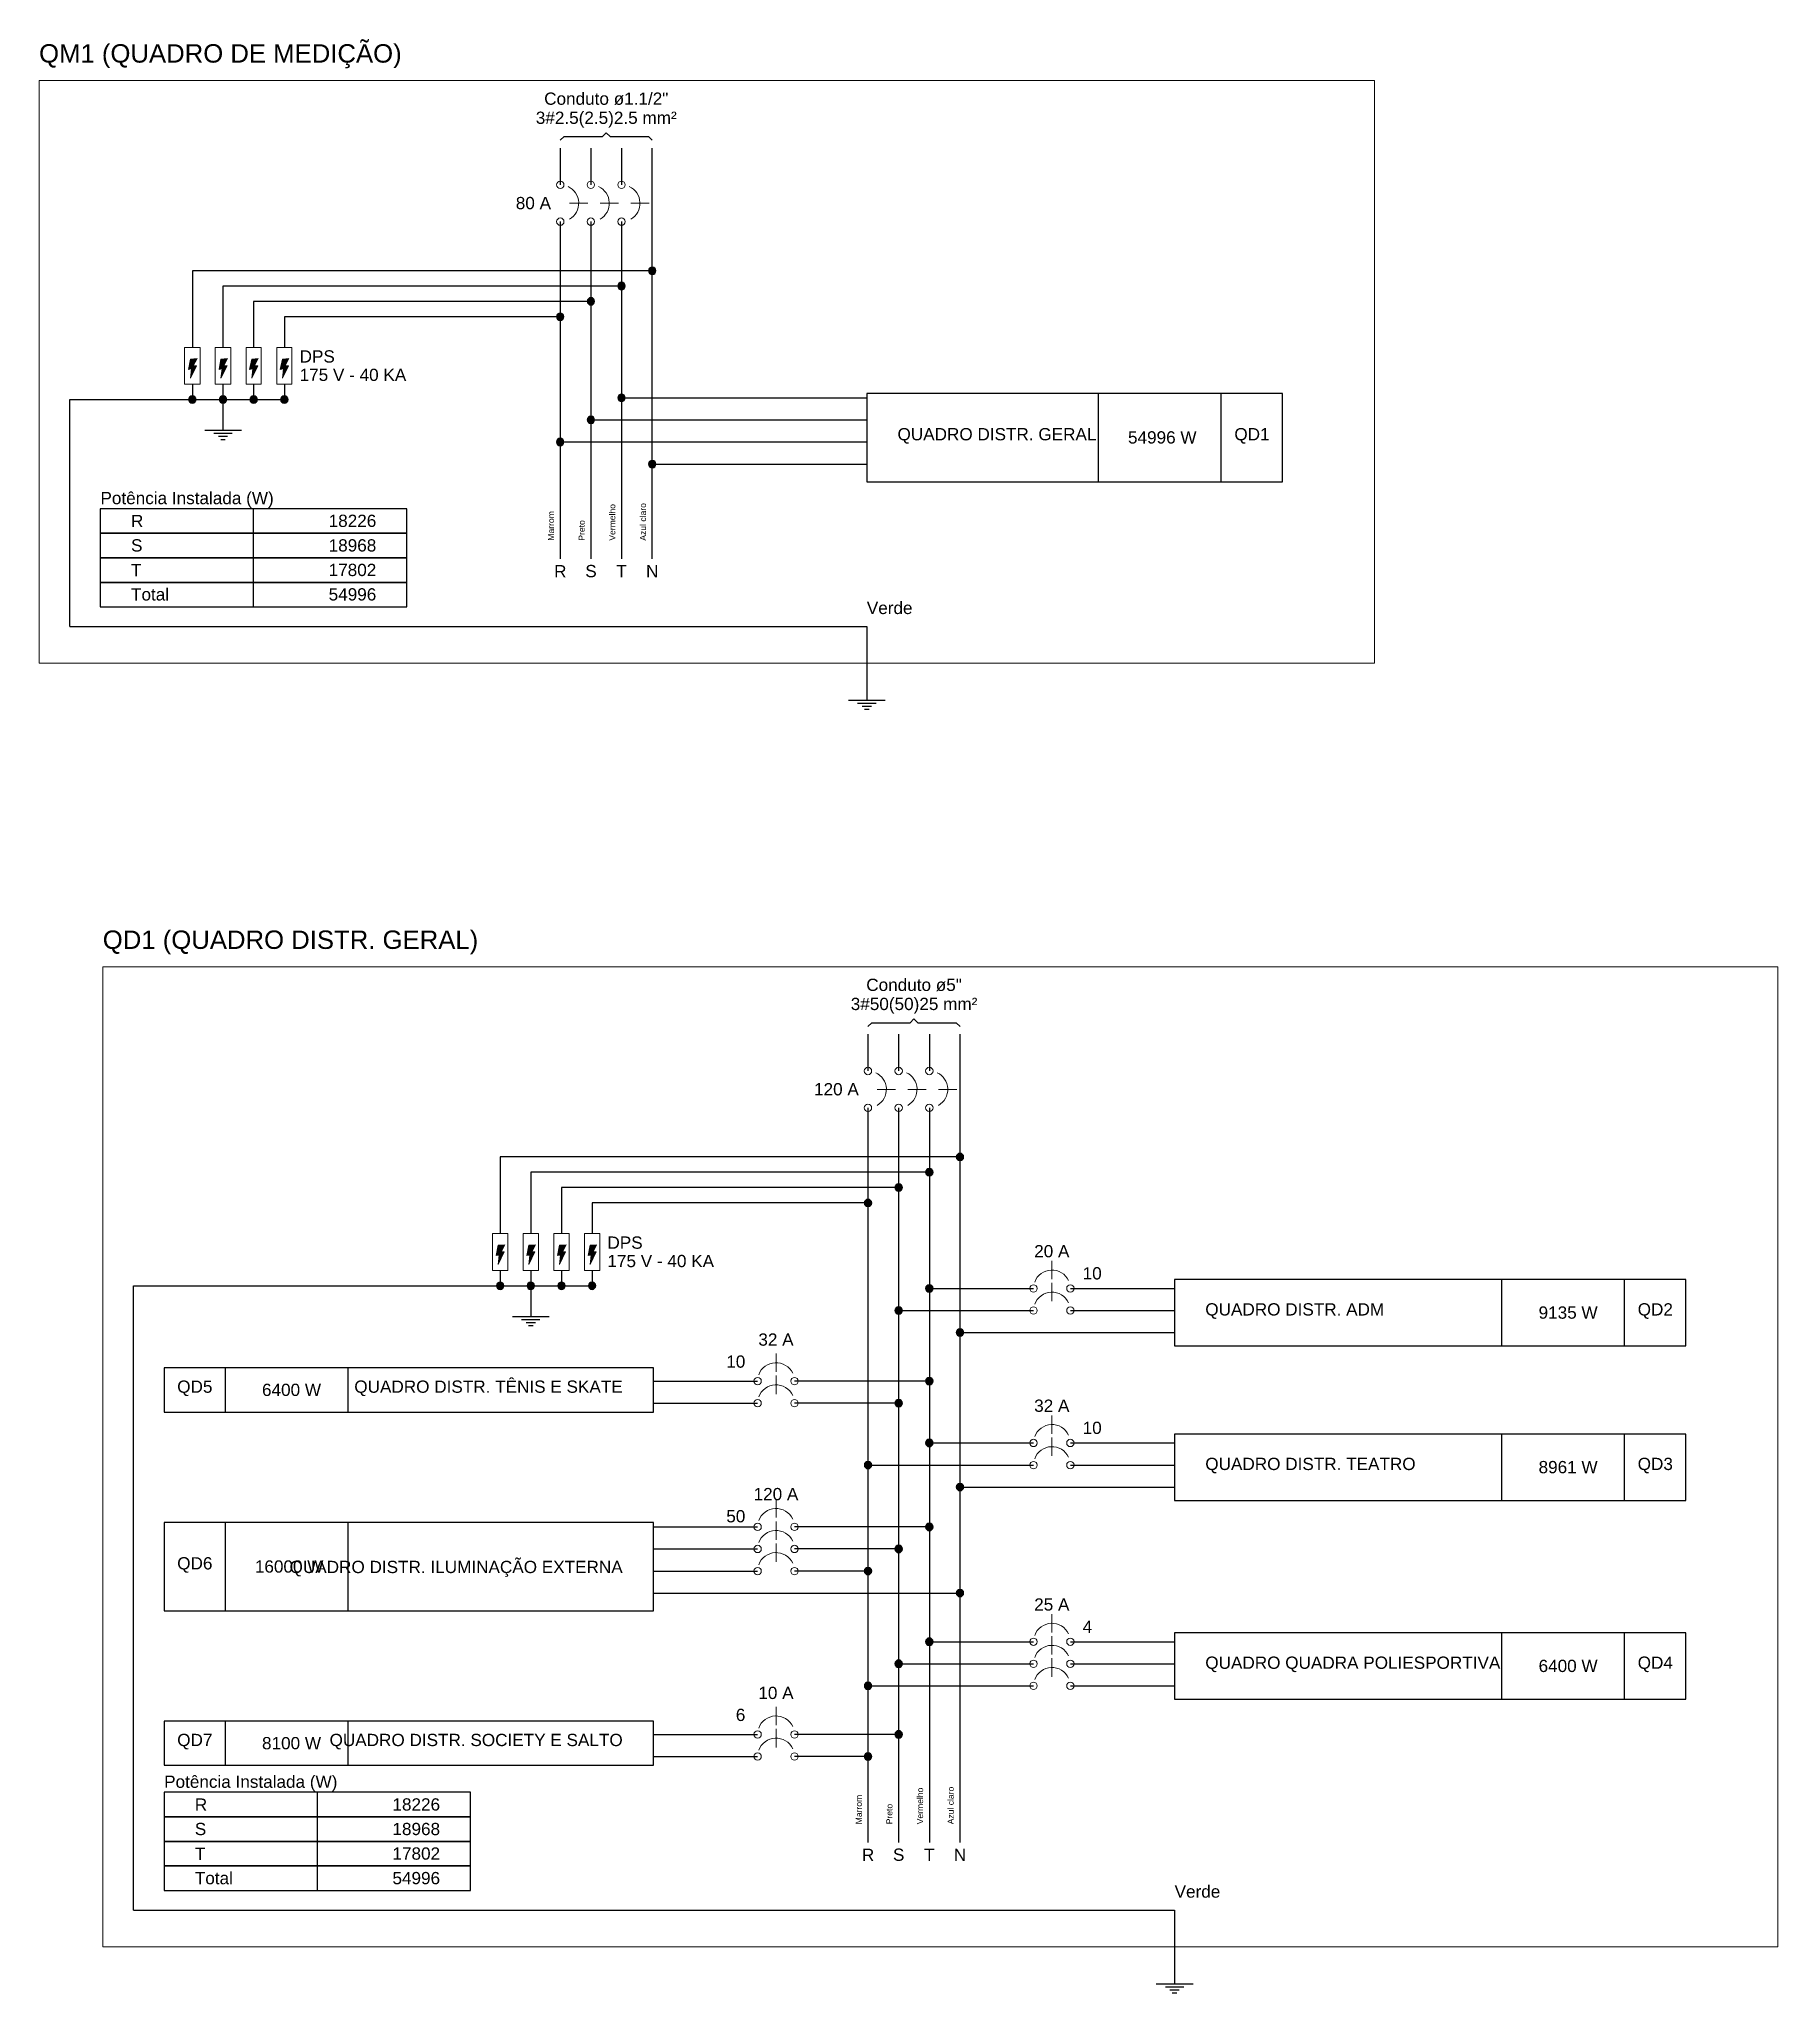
# Model space of a CAD drawing. Header units: millimetres. Extents: x -395 to 1008, y 9 to 692.
# Drawn here: x 101.94 to 116.96, y 40.69 to 57.56 of the extents above; entities that cross this region are included whole.
import ezdxf

# ---------------------------------------------------------------- set-up
doc = ezdxf.new("R2010")
doc.units = ezdxf.units.MM
doc.header["$LTSCALE"] = 0.1
doc.header["$MEASUREMENT"] = 0
for name, color, linetype, lineweight in [('.10', 200, 'Continuous', 5), ('.30', 50, 'Continuous', 5), ('.40 Interno parede', 27, 'Continuous', 5)]:
    doc.layers.add(name, color=color, linetype=linetype, lineweight=lineweight)
for name, color, linetype in [('DI-Linhas_do_diagrama', 9, 'Continuous'), ('DI-Pontilhado', 7, 'Continuous'), ('DI-Textos_do_diagrama', 7, 'Continuous')]:
    doc.layers.add(name, color=color, linetype=linetype)
doc.styles.add('Arial', font='arial.ttf')

msp = doc.modelspace()

# ---------------------------------------------------------------- texts
at = {"layer": '.30', "color": 37, "lineweight": 30, "true_color": 0x855f32, "char_height": 0.0529, "width": 0.51665, "attachment_point": 7, "rotation": 90.0002, "line_spacing_factor": 0.9, "style": 'Arial'}
for insert in [(106.388, 53.228), (109.046, 42.147)]:
    msp.add_mtext('Marrom', dxfattribs=dict(at, insert=insert))
at = {"layer": '.30', "color": 244, "lineweight": 30, "true_color": 0x991b1e, "char_height": 0.0529, "width": 0.64197, "attachment_point": 7, "rotation": 90.0002, "line_spacing_factor": 0.9, "style": 'Arial'}
for insert in [(106.917, 53.228), (109.575, 42.147)]:
    msp.add_mtext('Vermelho', dxfattribs=dict(at, insert=insert))
at = {"layer": '.30', "color": 159, "lineweight": 30, "true_color": 0x22346e, "char_height": 0.0529, "width": 0.65859, "attachment_point": 7, "rotation": 90.0002, "line_spacing_factor": 0.9, "style": 'Arial'}
for insert in [(107.182, 53.228), (109.84, 42.147)]:
    msp.add_mtext('Azul claro', dxfattribs=dict(at, insert=insert))
at = {"layer": '.30', "color": 18, "lineweight": 30, "true_color": 0x000000, "char_height": 0.0529, "width": 0.35852, "attachment_point": 7, "rotation": 90.0002, "line_spacing_factor": 0.9, "style": 'Arial'}
for insert in [(106.653, 53.228), (109.31, 42.147)]:
    msp.add_mtext('Preto', dxfattribs=dict(at, insert=insert))
at = {"layer": '.30', "color": 37, "lineweight": 30, "true_color": 0x855f32, "char_height": 0.106, "width": 0.20943, "attachment_point": 8, "line_spacing_factor": 0.9, "style": 'Arial'}
for insert in [(106.441, 52.911), (109.099, 41.83)]:
    msp.add_mtext('R', dxfattribs=dict(at, insert=insert))
at = {"layer": '.30', "color": 18, "lineweight": 30, "true_color": 0x000000, "char_height": 0.106, "width": 0.19343, "attachment_point": 8, "line_spacing_factor": 0.9, "style": 'Arial'}
for insert in [(106.706, 52.911), (109.363, 41.83)]:
    msp.add_mtext('S', dxfattribs=dict(at, insert=insert))
at = {"layer": '.30', "color": 244, "lineweight": 30, "true_color": 0x991b1e, "char_height": 0.106, "width": 0.17714, "attachment_point": 8, "line_spacing_factor": 0.9, "style": 'Arial'}
for insert in [(106.97, 52.911), (109.628, 41.83)]:
    msp.add_mtext('T', dxfattribs=dict(at, insert=insert))
at = {"layer": '.30', "color": 159, "lineweight": 30, "true_color": 0x22346e, "char_height": 0.106, "width": 0.20943, "attachment_point": 8, "line_spacing_factor": 0.9, "style": 'Arial'}
for insert in [(107.235, 52.911), (109.893, 41.83)]:
    msp.add_mtext('N', dxfattribs=dict(at, insert=insert))
at = {"layer": '.30', "color": 116, "lineweight": 30, "true_color": 0x136734, "char_height": 0.1059, "width": 0.77385, "attachment_point": 7, "line_spacing_factor": 0.9, "style": 'Arial'}
for insert in [(109.088, 52.593), (111.746, 41.512)]:
    msp.add_mtext('Verde', dxfattribs=dict(at, insert=insert))
at = {"layer": '.40 Interno parede', "color": 27, "line_spacing_factor": 0.9, "style": 'Arial'}
for s, insert, char_height, width, attachment_point in [('QM1 (QUADRO DE MEDIÇÃO)', (101.94, 57.306), 0.15885, 6.2092, 7), ('Conduto ø1.1/2"', (106.838, 56.988), 0.1059, 2.10208, 8), ('3#2.5(2.5)2.5 mm²', (106.838, 56.794), 0.1059, 2.38542, 8), (' 80 A', (106.361, 56.088), 0.1059, 0.67714, 9), ('DPS', (104.19, 54.764), 0.1059, 0.59628, 7), ('175 V - 40 KA', (104.19, 54.605), 0.1059, 1.80556, 7), ('QUADRO DISTR. GERAL', (109.353, 54.065), 0.1059, 3.36771, 7), (' 54996 W', (111.619, 54.065), 0.1059, 1.24128, 8), ('QD1', (112.414, 54.065), 0.1059, 0.59628, 8), ('Potência Instalada (W)', (102.47, 53.511), 0.1059, 2.93356, 7), ('R', (102.734, 53.345), 0.106, 0.20943, 7), (' 18226', (104.852, 53.345), 0.1059, 0.88699, 9), ('S', (102.734, 53.133), 0.106, 0.19343, 7), (' 18968', (104.852, 53.133), 0.1059, 0.88699, 9), ('T', (102.734, 52.921), 0.106, 0.17714, 7), (' 17802', (104.852, 52.921), 0.1059, 0.88699, 9), ('Total', (102.734, 52.71), 0.1059, 0.64471, 7), (' 54996', (104.852, 52.71), 0.1059, 0.88699, 9), ('QD1 (QUADRO DISTR. GERAL)', (102.49, 49.656), 0.15885, 6.42963, 7), ('Conduto ø5"', (109.496, 49.338), 0.1059, 1.61836, 8), ('3#50(50)25 mm²', (109.496, 49.144), 0.1059, 2.14371, 8), ('120 A', (109.019, 48.438), 0.1059, 0.75785, 9), ('175 V - 40 KA', (106.848, 46.955), 0.1059, 1.80556, 7), ('DPS', (106.848, 47.114), 0.1059, 0.59628, 7), ('    20 A', (110.369, 47.04), 0.1059, 0.91885, 7), ('10', (110.952, 46.849), 0.1059, 0.32257, 7), ('QUADRO DISTR. ADM', (112.011, 46.51), 0.1059, 3.029, 7), ('  9135 W', (115.103, 46.51), 0.1059, 1.16057, 8), ('QD2', (115.897, 46.51), 0.1059, 0.59628, 8), ('    32 A', (107.987, 46.277), 0.1059, 0.91885, 7), ('10', (108.039, 46.087), 0.1059, 0.32257, 9), ('QD5', (103.285, 45.843), 0.1059, 0.59628, 8), ('  6400 W', (104.079, 45.843), 0.1059, 1.16057, 8), ('QUADRO DISTR. TÊNIS E SKATE', (106.98, 45.843), 0.1059, 4.54399, 9), ('    32 A', (110.369, 45.706), 0.1059, 0.91885, 7), ('10', (110.952, 45.515), 0.1059, 0.32257, 7), ('QUADRO DISTR. TEATRO', (112.011, 45.176), 0.1059, 3.56071, 7), ('  8961 W', (115.103, 45.176), 0.1059, 1.16057, 8), ('QD3', (115.897, 45.176), 0.1059, 0.59628, 8), ('   120 A', (107.987, 44.943), 0.1059, 0.99957, 7), ('50', (108.039, 44.752), 0.1059, 0.32257, 9), ('QD6', (103.285, 44.318), 0.1059, 0.59628, 8), (' 16000 W', (104.079, 44.318), 0.1059, 1.24128, 8), ('QUADRO DISTR. ILUMINAÇÃO EXTERNA', (106.98, 44.283), 0.1059, 5.63957, 9), ('    25 A', (110.369, 43.99), 0.1059, 0.91885, 7), ('4', (110.952, 43.799), 0.106, 0.16128, 7), ('QUADRO QUADRA POLIESPORTIVA', (112.011, 43.46), 0.1059, 4.99542, 7), ('  6400 W', (115.103, 43.46), 0.1059, 1.16057, 8), ('QD4', (115.897, 43.46), 0.1059, 0.59628, 8), ('    10 A', (107.987, 43.227), 0.1059, 0.91885, 7), ('6', (108.039, 43.037), 0.106, 0.16128, 9), ('QD7', (103.285, 42.793), 0.1059, 0.59628, 8), ('  8100 W', (104.079, 42.793), 0.1059, 1.16057, 8), ('QUADRO DISTR. SOCIETY E SALTO', (106.98, 42.793), 0.1059, 4.96299, 9), ('Potência Instalada (W)', (103.02, 42.43), 0.1059, 2.93356, 7), ('R', (103.285, 42.264), 0.106, 0.20943, 7), (' 18226', (105.403, 42.264), 0.1059, 0.88699, 9), ('S', (103.285, 42.052), 0.106, 0.19343, 7), (' 18968', (105.403, 42.052), 0.1059, 0.88699, 9), ('T', (103.285, 41.84), 0.106, 0.17714, 7), (' 17802', (105.403, 41.84), 0.1059, 0.88699, 9), ('Total', (103.285, 41.628), 0.1059, 0.64471, 7), (' 54996', (105.403, 41.628), 0.1059, 0.88699, 9)]:
    msp.add_mtext(s, dxfattribs=dict(at, insert=insert, char_height=char_height, width=width, attachment_point=attachment_point))

# ---------------------------------------------------------------- hatches: boundary and pattern name
at = {"layer": '.30', "lineweight": 30}
for points in [[(107.267, 55.558), (107.267, 55.561), (107.266, 55.564), (107.266, 55.567), (107.265, 55.569), (107.264, 55.572), (107.262, 55.574), (107.261, 55.577), (107.259, 55.579), (107.257, 55.581), (107.255, 55.583), (107.253, 55.584), (107.251, 55.586), (107.248, 55.587), (107.246, 55.588), (107.243, 55.589), (107.24, 55.59), (107.238, 55.59), (107.235, 55.59), (107.232, 55.59), (107.229, 55.59), (107.227, 55.589), (107.224, 55.588), (107.221, 55.587), (107.219, 55.586), (107.217, 55.584), (107.214, 55.583), (107.212, 55.581), (107.211, 55.579), (107.209, 55.577), (107.207, 55.574), (107.206, 55.572), (107.205, 55.569), (107.204, 55.567), (107.204, 55.564), (107.203, 55.561), (107.203, 55.558), (107.235, 55.558)], [(107.203, 55.558), (107.203, 55.556), (107.204, 55.553), (107.204, 55.55), (107.205, 55.547), (107.206, 55.545), (107.207, 55.542), (107.209, 55.54), (107.211, 55.538), (107.212, 55.536), (107.214, 55.534), (107.217, 55.532), (107.219, 55.531), (107.221, 55.53), (107.224, 55.528), (107.227, 55.528), (107.229, 55.527), (107.232, 55.527), (107.235, 55.527), (107.238, 55.527), (107.24, 55.527), (107.243, 55.528), (107.246, 55.528), (107.248, 55.53), (107.251, 55.531), (107.253, 55.532), (107.255, 55.534), (107.257, 55.536), (107.259, 55.538), (107.261, 55.54), (107.262, 55.542), (107.264, 55.545), (107.265, 55.547), (107.266, 55.55), (107.266, 55.553), (107.267, 55.556), (107.267, 55.558), (107.235, 55.558)], [(106.737, 55.294), (106.737, 55.296), (106.737, 55.299), (106.736, 55.302), (106.735, 55.304), (106.734, 55.307), (106.733, 55.309), (106.731, 55.312), (106.73, 55.314), (106.728, 55.316), (106.726, 55.318), (106.724, 55.32), (106.721, 55.321), (106.719, 55.322), (106.716, 55.323), (106.714, 55.324), (106.711, 55.325), (106.708, 55.325), (106.705, 55.325), (106.703, 55.325), (106.7, 55.325), (106.697, 55.324), (106.695, 55.323), (106.692, 55.322), (106.69, 55.321), (106.687, 55.32), (106.685, 55.318), (106.683, 55.316), (106.681, 55.314), (106.679, 55.312), (106.678, 55.309), (106.677, 55.307), (106.676, 55.304), (106.675, 55.302), (106.674, 55.299), (106.674, 55.296), (106.674, 55.294), (106.705, 55.294)], [(107.002, 55.426), (107.002, 55.429), (107.001, 55.431), (107.001, 55.434), (107, 55.437), (106.999, 55.439), (106.998, 55.442), (106.996, 55.444), (106.994, 55.446), (106.993, 55.448), (106.991, 55.45), (106.988, 55.452), (106.986, 55.453), (106.984, 55.455), (106.981, 55.456), (106.978, 55.457), (106.976, 55.457), (106.973, 55.458), (106.97, 55.458), (106.967, 55.458), (106.965, 55.457), (106.962, 55.457), (106.959, 55.456), (106.957, 55.455), (106.954, 55.453), (106.952, 55.452), (106.95, 55.45), (106.948, 55.448), (106.946, 55.446), (106.944, 55.444), (106.943, 55.442), (106.941, 55.439), (106.94, 55.437), (106.939, 55.434), (106.939, 55.431), (106.939, 55.429), (106.938, 55.426), (106.97, 55.426)], [(106.938, 55.426), (106.939, 55.423), (106.939, 55.42), (106.939, 55.418), (106.94, 55.415), (106.941, 55.413), (106.943, 55.41), (106.944, 55.408), (106.946, 55.406), (106.948, 55.403), (106.95, 55.402), (106.952, 55.4), (106.954, 55.398), (106.957, 55.397), (106.959, 55.396), (106.962, 55.395), (106.965, 55.395), (106.967, 55.394), (106.97, 55.394), (106.973, 55.394), (106.976, 55.395), (106.978, 55.395), (106.981, 55.396), (106.984, 55.397), (106.986, 55.398), (106.988, 55.4), (106.991, 55.402), (106.993, 55.403), (106.994, 55.406), (106.996, 55.408), (106.998, 55.41), (106.999, 55.413), (107, 55.415), (107.001, 55.418), (107.001, 55.42), (107.002, 55.423), (107.002, 55.426), (106.97, 55.426)], [(106.472, 55.161), (106.472, 55.164), (106.472, 55.167), (106.471, 55.169), (106.471, 55.172), (106.469, 55.175), (106.468, 55.177), (106.467, 55.179), (106.465, 55.182), (106.463, 55.184), (106.461, 55.186), (106.459, 55.187), (106.457, 55.189), (106.454, 55.19), (106.452, 55.191), (106.449, 55.192), (106.446, 55.192), (106.443, 55.193), (106.441, 55.193), (106.438, 55.193), (106.435, 55.192), (106.432, 55.192), (106.43, 55.191), (106.427, 55.19), (106.425, 55.189), (106.422, 55.187), (106.42, 55.186), (106.418, 55.184), (106.416, 55.182), (106.415, 55.179), (106.413, 55.177), (106.412, 55.175), (106.411, 55.172), (106.41, 55.169), (106.409, 55.167), (106.409, 55.164), (106.409, 55.161), (106.441, 55.161)], [(106.409, 55.161), (106.409, 55.158), (106.409, 55.156), (106.41, 55.153), (106.411, 55.15), (106.412, 55.148), (106.413, 55.145), (106.415, 55.143), (106.416, 55.141), (106.418, 55.139), (106.42, 55.137), (106.422, 55.135), (106.425, 55.134), (106.427, 55.132), (106.43, 55.131), (106.432, 55.131), (106.435, 55.13), (106.438, 55.13), (106.441, 55.129), (106.443, 55.13), (106.446, 55.13), (106.449, 55.131), (106.452, 55.131), (106.454, 55.132), (106.457, 55.134), (106.459, 55.135), (106.461, 55.137), (106.463, 55.139), (106.465, 55.141), (106.467, 55.143), (106.468, 55.145), (106.469, 55.148), (106.471, 55.15), (106.471, 55.153), (106.472, 55.156), (106.472, 55.158), (106.472, 55.161), (106.441, 55.161)], [(106.674, 55.294), (106.674, 55.291), (106.674, 55.288), (106.675, 55.285), (106.676, 55.283), (106.677, 55.28), (106.678, 55.278), (106.679, 55.275), (106.681, 55.273), (106.683, 55.271), (106.685, 55.269), (106.687, 55.268), (106.69, 55.266), (106.692, 55.265), (106.695, 55.264), (106.697, 55.263), (106.7, 55.262), (106.703, 55.262), (106.705, 55.262), (106.708, 55.262), (106.711, 55.262), (106.714, 55.263), (106.716, 55.264), (106.719, 55.265), (106.721, 55.266), (106.724, 55.268), (106.726, 55.269), (106.728, 55.271), (106.73, 55.273), (106.731, 55.275), (106.733, 55.278), (106.734, 55.28), (106.735, 55.283), (106.736, 55.285), (106.737, 55.288), (106.737, 55.291), (106.737, 55.294), (106.705, 55.294)], [(109.924, 47.908), (109.924, 47.911), (109.924, 47.914), (109.923, 47.917), (109.922, 47.919), (109.921, 47.922), (109.92, 47.924), (109.919, 47.927), (109.917, 47.929), (109.915, 47.931), (109.913, 47.933), (109.911, 47.934), (109.908, 47.936), (109.906, 47.937), (109.903, 47.938), (109.901, 47.939), (109.898, 47.94), (109.895, 47.94), (109.893, 47.94), (109.89, 47.94), (109.887, 47.94), (109.884, 47.939), (109.882, 47.938), (109.879, 47.937), (109.877, 47.936), (109.874, 47.934), (109.872, 47.933), (109.87, 47.931), (109.868, 47.929), (109.867, 47.927), (109.865, 47.924), (109.864, 47.922), (109.863, 47.919), (109.862, 47.917), (109.861, 47.914), (109.861, 47.911), (109.861, 47.908), (109.893, 47.908)], [(109.861, 47.908), (109.861, 47.906), (109.861, 47.903), (109.862, 47.9), (109.863, 47.897), (109.864, 47.895), (109.865, 47.892), (109.867, 47.89), (109.868, 47.888), (109.87, 47.886), (109.872, 47.884), (109.874, 47.882), (109.877, 47.881), (109.879, 47.88), (109.882, 47.879), (109.884, 47.878), (109.887, 47.877), (109.89, 47.877), (109.893, 47.877), (109.895, 47.877), (109.898, 47.877), (109.901, 47.878), (109.903, 47.879), (109.906, 47.88), (109.908, 47.881), (109.911, 47.882), (109.913, 47.884), (109.915, 47.886), (109.917, 47.888), (109.919, 47.89), (109.92, 47.892), (109.921, 47.895), (109.922, 47.897), (109.923, 47.9), (109.924, 47.903), (109.924, 47.906), (109.924, 47.908), (109.893, 47.908)], [(109.66, 47.776), (109.659, 47.779), (109.659, 47.782), (109.658, 47.784), (109.658, 47.787), (109.657, 47.789), (109.655, 47.792), (109.654, 47.794), (109.652, 47.796), (109.65, 47.798), (109.648, 47.8), (109.646, 47.802), (109.644, 47.803), (109.641, 47.805), (109.639, 47.806), (109.636, 47.807), (109.633, 47.807), (109.631, 47.808), (109.628, 47.808), (109.625, 47.808), (109.622, 47.807), (109.62, 47.807), (109.617, 47.806), (109.614, 47.805), (109.612, 47.803), (109.61, 47.802), (109.607, 47.8), (109.605, 47.798), (109.603, 47.796), (109.602, 47.794), (109.6, 47.792), (109.599, 47.789), (109.598, 47.787), (109.597, 47.784), (109.597, 47.782), (109.596, 47.779), (109.596, 47.776), (109.628, 47.776)], [(109.596, 47.776), (109.596, 47.773), (109.597, 47.77), (109.597, 47.768), (109.598, 47.765), (109.599, 47.763), (109.6, 47.76), (109.602, 47.758), (109.603, 47.756), (109.605, 47.754), (109.607, 47.752), (109.61, 47.75), (109.612, 47.748), (109.614, 47.747), (109.617, 47.746), (109.62, 47.745), (109.622, 47.745), (109.625, 47.744), (109.628, 47.744), (109.631, 47.744), (109.633, 47.745), (109.636, 47.745), (109.639, 47.746), (109.641, 47.747), (109.644, 47.748), (109.646, 47.75), (109.648, 47.752), (109.65, 47.754), (109.652, 47.756), (109.654, 47.758), (109.655, 47.76), (109.657, 47.763), (109.658, 47.765), (109.658, 47.768), (109.659, 47.77), (109.659, 47.773), (109.66, 47.776), (109.628, 47.776)], [(109.395, 47.644), (109.395, 47.646), (109.394, 47.649), (109.394, 47.652), (109.393, 47.654), (109.392, 47.657), (109.391, 47.659), (109.389, 47.662), (109.387, 47.664), (109.386, 47.666), (109.383, 47.668), (109.381, 47.67), (109.379, 47.671), (109.376, 47.672), (109.374, 47.673), (109.371, 47.674), (109.369, 47.675), (109.366, 47.675), (109.363, 47.675), (109.36, 47.675), (109.358, 47.675), (109.355, 47.674), (109.352, 47.673), (109.35, 47.672), (109.347, 47.671), (109.345, 47.67), (109.343, 47.668), (109.341, 47.666), (109.339, 47.664), (109.337, 47.662), (109.336, 47.659), (109.334, 47.657), (109.333, 47.654), (109.332, 47.652), (109.332, 47.649), (109.331, 47.646), (109.331, 47.644), (109.363, 47.644)], [(109.331, 47.644), (109.331, 47.641), (109.332, 47.638), (109.332, 47.635), (109.333, 47.633), (109.334, 47.63), (109.336, 47.628), (109.337, 47.625), (109.339, 47.623), (109.341, 47.621), (109.343, 47.619), (109.345, 47.618), (109.347, 47.616), (109.35, 47.615), (109.352, 47.614), (109.355, 47.613), (109.358, 47.612), (109.36, 47.612), (109.363, 47.612), (109.366, 47.612), (109.369, 47.612), (109.371, 47.613), (109.374, 47.614), (109.376, 47.615), (109.379, 47.616), (109.381, 47.618), (109.383, 47.619), (109.386, 47.621), (109.387, 47.623), (109.389, 47.625), (109.391, 47.628), (109.392, 47.63), (109.393, 47.633), (109.394, 47.635), (109.394, 47.638), (109.395, 47.641), (109.395, 47.644), (109.363, 47.644)], [(109.13, 47.511), (109.13, 47.514), (109.13, 47.517), (109.129, 47.519), (109.128, 47.522), (109.127, 47.525), (109.126, 47.527), (109.124, 47.529), (109.123, 47.532), (109.121, 47.534), (109.119, 47.536), (109.117, 47.537), (109.114, 47.539), (109.112, 47.54), (109.109, 47.541), (109.107, 47.542), (109.104, 47.543), (109.101, 47.543), (109.098, 47.543), (109.096, 47.543), (109.093, 47.543), (109.09, 47.542), (109.087, 47.541), (109.085, 47.54), (109.082, 47.539), (109.08, 47.537), (109.078, 47.536), (109.076, 47.534), (109.074, 47.532), (109.072, 47.529), (109.071, 47.527), (109.07, 47.525), (109.068, 47.522), (109.068, 47.519), (109.067, 47.517), (109.067, 47.514), (109.067, 47.511), (109.098, 47.511)], [(109.067, 47.511), (109.067, 47.508), (109.067, 47.506), (109.068, 47.503), (109.068, 47.5), (109.07, 47.498), (109.071, 47.495), (109.072, 47.493), (109.074, 47.491), (109.076, 47.489), (109.078, 47.487), (109.08, 47.485), (109.082, 47.484), (109.085, 47.482), (109.087, 47.481), (109.09, 47.481), (109.093, 47.48), (109.096, 47.48), (109.098, 47.479), (109.101, 47.48), (109.104, 47.48), (109.107, 47.481), (109.109, 47.481), (109.112, 47.482), (109.114, 47.484), (109.117, 47.485), (109.119, 47.487), (109.121, 47.489), (109.123, 47.491), (109.124, 47.493), (109.126, 47.495), (109.127, 47.498), (109.128, 47.5), (109.129, 47.503), (109.13, 47.506), (109.13, 47.508), (109.13, 47.511), (109.098, 47.511)]]:
    msp.add_hatch(color=50, dxfattribs=at).paths.add_polyline_path(points)
at = {"layer": '.30', "lineweight": 30, "true_color": 0x136734}
for points in [[(103.295, 54.446), (103.295, 54.449), (103.295, 54.452), (103.294, 54.455), (103.294, 54.457), (103.292, 54.46), (103.291, 54.462), (103.29, 54.465), (103.288, 54.467), (103.286, 54.469), (103.284, 54.471), (103.282, 54.472), (103.28, 54.474), (103.277, 54.475), (103.275, 54.476), (103.272, 54.477), (103.269, 54.478), (103.266, 54.478), (103.264, 54.478), (103.261, 54.478), (103.258, 54.478), (103.255, 54.477), (103.253, 54.476), (103.25, 54.475), (103.248, 54.474), (103.245, 54.472), (103.243, 54.471), (103.241, 54.469), (103.239, 54.467), (103.238, 54.465), (103.236, 54.462), (103.235, 54.46), (103.234, 54.457), (103.233, 54.455), (103.232, 54.452), (103.232, 54.449), (103.232, 54.446), (103.264, 54.446)], [(103.232, 54.446), (103.232, 54.444), (103.232, 54.441), (103.233, 54.438), (103.234, 54.436), (103.235, 54.433), (103.236, 54.431), (103.238, 54.428), (103.239, 54.426), (103.241, 54.424), (103.243, 54.422), (103.245, 54.42), (103.248, 54.419), (103.25, 54.418), (103.253, 54.417), (103.255, 54.416), (103.258, 54.415), (103.261, 54.415), (103.264, 54.415), (103.266, 54.415), (103.269, 54.415), (103.272, 54.416), (103.275, 54.417), (103.277, 54.418), (103.28, 54.419), (103.282, 54.42), (103.284, 54.422), (103.286, 54.424), (103.288, 54.426), (103.29, 54.428), (103.291, 54.431), (103.292, 54.433), (103.294, 54.436), (103.294, 54.438), (103.295, 54.441), (103.295, 54.444), (103.295, 54.446), (103.264, 54.446)], [(103.56, 54.446), (103.56, 54.449), (103.56, 54.452), (103.559, 54.455), (103.558, 54.457), (103.557, 54.46), (103.556, 54.462), (103.554, 54.465), (103.553, 54.467), (103.551, 54.469), (103.549, 54.471), (103.547, 54.472), (103.544, 54.474), (103.542, 54.475), (103.539, 54.476), (103.537, 54.477), (103.534, 54.478), (103.531, 54.478), (103.528, 54.478), (103.526, 54.478), (103.523, 54.478), (103.52, 54.477), (103.518, 54.476), (103.515, 54.475), (103.513, 54.474), (103.51, 54.472), (103.508, 54.471), (103.506, 54.469), (103.504, 54.467), (103.502, 54.465), (103.501, 54.462), (103.5, 54.46), (103.499, 54.457), (103.498, 54.455), (103.497, 54.452), (103.497, 54.449), (103.497, 54.446), (103.528, 54.446)], [(103.497, 54.446), (103.497, 54.444), (103.497, 54.441), (103.498, 54.438), (103.499, 54.436), (103.5, 54.433), (103.501, 54.431), (103.502, 54.428), (103.504, 54.426), (103.506, 54.424), (103.508, 54.422), (103.51, 54.42), (103.513, 54.419), (103.515, 54.418), (103.518, 54.417), (103.52, 54.416), (103.523, 54.415), (103.526, 54.415), (103.528, 54.415), (103.531, 54.415), (103.534, 54.415), (103.537, 54.416), (103.539, 54.417), (103.542, 54.418), (103.544, 54.419), (103.547, 54.42), (103.549, 54.422), (103.551, 54.424), (103.553, 54.426), (103.554, 54.428), (103.556, 54.431), (103.557, 54.433), (103.558, 54.436), (103.559, 54.438), (103.56, 54.441), (103.56, 54.444), (103.56, 54.446), (103.528, 54.446)], [(103.825, 54.446), (103.825, 54.449), (103.824, 54.452), (103.824, 54.455), (103.823, 54.457), (103.822, 54.46), (103.821, 54.462), (103.819, 54.465), (103.817, 54.467), (103.816, 54.469), (103.814, 54.471), (103.811, 54.472), (103.809, 54.474), (103.807, 54.475), (103.804, 54.476), (103.801, 54.477), (103.799, 54.478), (103.796, 54.478), (103.793, 54.478), (103.79, 54.478), (103.788, 54.478), (103.785, 54.477), (103.782, 54.476), (103.78, 54.475), (103.777, 54.474), (103.775, 54.472), (103.773, 54.471), (103.771, 54.469), (103.769, 54.467), (103.767, 54.465), (103.766, 54.462), (103.764, 54.46), (103.763, 54.457), (103.762, 54.455), (103.762, 54.452), (103.762, 54.449), (103.761, 54.446), (103.793, 54.446)], [(103.761, 54.446), (103.762, 54.444), (103.762, 54.441), (103.762, 54.438), (103.763, 54.436), (103.764, 54.433), (103.766, 54.431), (103.767, 54.428), (103.769, 54.426), (103.771, 54.424), (103.773, 54.422), (103.775, 54.42), (103.777, 54.419), (103.78, 54.418), (103.782, 54.417), (103.785, 54.416), (103.788, 54.415), (103.79, 54.415), (103.793, 54.415), (103.796, 54.415), (103.799, 54.415), (103.801, 54.416), (103.804, 54.417), (103.807, 54.418), (103.809, 54.419), (103.811, 54.42), (103.814, 54.422), (103.816, 54.424), (103.817, 54.426), (103.819, 54.428), (103.821, 54.431), (103.822, 54.433), (103.823, 54.436), (103.824, 54.438), (103.824, 54.441), (103.825, 54.444), (103.825, 54.446), (103.793, 54.446)], [(104.09, 54.446), (104.09, 54.449), (104.089, 54.452), (104.089, 54.455), (104.088, 54.457), (104.087, 54.46), (104.085, 54.462), (104.084, 54.465), (104.082, 54.467), (104.08, 54.469), (104.078, 54.471), (104.076, 54.472), (104.074, 54.474), (104.071, 54.475), (104.069, 54.476), (104.066, 54.477), (104.063, 54.478), (104.061, 54.478), (104.058, 54.478), (104.055, 54.478), (104.052, 54.478), (104.05, 54.477), (104.047, 54.476), (104.044, 54.475), (104.042, 54.474), (104.04, 54.472), (104.037, 54.471), (104.035, 54.469), (104.034, 54.467), (104.032, 54.465), (104.03, 54.462), (104.029, 54.46), (104.028, 54.457), (104.027, 54.455), (104.027, 54.452), (104.026, 54.449), (104.026, 54.446), (104.058, 54.446)], [(104.026, 54.446), (104.026, 54.444), (104.027, 54.441), (104.027, 54.438), (104.028, 54.436), (104.029, 54.433), (104.03, 54.431), (104.032, 54.428), (104.034, 54.426), (104.035, 54.424), (104.037, 54.422), (104.04, 54.42), (104.042, 54.419), (104.044, 54.418), (104.047, 54.417), (104.05, 54.416), (104.052, 54.415), (104.055, 54.415), (104.058, 54.415), (104.061, 54.415), (104.063, 54.415), (104.066, 54.416), (104.069, 54.417), (104.071, 54.418), (104.074, 54.419), (104.076, 54.42), (104.078, 54.422), (104.08, 54.424), (104.082, 54.426), (104.084, 54.428), (104.085, 54.431), (104.087, 54.433), (104.088, 54.436), (104.089, 54.438), (104.089, 54.441), (104.09, 54.444), (104.09, 54.446), (104.058, 54.446)], [(105.953, 46.796), (105.953, 46.799), (105.953, 46.802), (105.952, 46.805), (105.951, 46.807), (105.95, 46.81), (105.949, 46.812), (105.947, 46.815), (105.946, 46.817), (105.944, 46.819), (105.942, 46.821), (105.94, 46.822), (105.937, 46.824), (105.935, 46.825), (105.932, 46.826), (105.93, 46.827), (105.927, 46.828), (105.924, 46.828), (105.921, 46.828), (105.919, 46.828), (105.916, 46.828), (105.913, 46.827), (105.91, 46.826), (105.908, 46.825), (105.905, 46.824), (105.903, 46.822), (105.901, 46.821), (105.899, 46.819), (105.897, 46.817), (105.895, 46.815), (105.894, 46.812), (105.893, 46.81), (105.891, 46.807), (105.891, 46.805), (105.89, 46.802), (105.89, 46.799), (105.89, 46.796), (105.921, 46.796)], [(105.89, 46.796), (105.89, 46.794), (105.89, 46.791), (105.891, 46.788), (105.891, 46.786), (105.893, 46.783), (105.894, 46.781), (105.895, 46.778), (105.897, 46.776), (105.899, 46.774), (105.901, 46.772), (105.903, 46.77), (105.905, 46.769), (105.908, 46.768), (105.91, 46.767), (105.913, 46.766), (105.916, 46.765), (105.919, 46.765), (105.921, 46.765), (105.924, 46.765), (105.927, 46.765), (105.93, 46.766), (105.932, 46.767), (105.935, 46.768), (105.937, 46.769), (105.94, 46.77), (105.942, 46.772), (105.944, 46.774), (105.946, 46.776), (105.947, 46.778), (105.949, 46.781), (105.95, 46.783), (105.951, 46.786), (105.952, 46.788), (105.953, 46.791), (105.953, 46.794), (105.953, 46.796), (105.921, 46.796)], [(106.218, 46.796), (106.218, 46.799), (106.217, 46.802), (106.217, 46.805), (106.216, 46.807), (106.215, 46.81), (106.214, 46.812), (106.212, 46.815), (106.21, 46.817), (106.209, 46.819), (106.206, 46.821), (106.204, 46.822), (106.202, 46.824), (106.199, 46.825), (106.197, 46.826), (106.194, 46.827), (106.192, 46.828), (106.189, 46.828), (106.186, 46.828), (106.183, 46.828), (106.181, 46.828), (106.178, 46.827), (106.175, 46.826), (106.173, 46.825), (106.17, 46.824), (106.168, 46.822), (106.166, 46.821), (106.164, 46.819), (106.162, 46.817), (106.16, 46.815), (106.159, 46.812), (106.157, 46.81), (106.156, 46.807), (106.155, 46.805), (106.155, 46.802), (106.154, 46.799), (106.154, 46.796), (106.186, 46.796)], [(106.154, 46.796), (106.154, 46.794), (106.155, 46.791), (106.155, 46.788), (106.156, 46.786), (106.157, 46.783), (106.159, 46.781), (106.16, 46.778), (106.162, 46.776), (106.164, 46.774), (106.166, 46.772), (106.168, 46.77), (106.17, 46.769), (106.173, 46.768), (106.175, 46.767), (106.178, 46.766), (106.181, 46.765), (106.183, 46.765), (106.186, 46.765), (106.189, 46.765), (106.192, 46.765), (106.194, 46.766), (106.197, 46.767), (106.199, 46.768), (106.202, 46.769), (106.204, 46.77), (106.206, 46.772), (106.209, 46.774), (106.21, 46.776), (106.212, 46.778), (106.214, 46.781), (106.215, 46.783), (106.216, 46.786), (106.217, 46.788), (106.217, 46.791), (106.218, 46.794), (106.218, 46.796), (106.186, 46.796)], [(106.483, 46.796), (106.482, 46.799), (106.482, 46.802), (106.481, 46.805), (106.481, 46.807), (106.48, 46.81), (106.478, 46.812), (106.477, 46.815), (106.475, 46.817), (106.473, 46.819), (106.471, 46.821), (106.469, 46.822), (106.467, 46.824), (106.464, 46.825), (106.462, 46.826), (106.459, 46.827), (106.456, 46.828), (106.454, 46.828), (106.451, 46.828), (106.448, 46.828), (106.445, 46.828), (106.443, 46.827), (106.44, 46.826), (106.437, 46.825), (106.435, 46.824), (106.433, 46.822), (106.43, 46.821), (106.428, 46.819), (106.426, 46.817), (106.425, 46.815), (106.423, 46.812), (106.422, 46.81), (106.421, 46.807), (106.42, 46.805), (106.42, 46.802), (106.419, 46.799), (106.419, 46.796), (106.451, 46.796)], [(106.419, 46.796), (106.419, 46.794), (106.42, 46.791), (106.42, 46.788), (106.421, 46.786), (106.422, 46.783), (106.423, 46.781), (106.425, 46.778), (106.426, 46.776), (106.428, 46.774), (106.43, 46.772), (106.433, 46.77), (106.435, 46.769), (106.437, 46.768), (106.44, 46.767), (106.443, 46.766), (106.445, 46.765), (106.448, 46.765), (106.451, 46.765), (106.454, 46.765), (106.456, 46.765), (106.459, 46.766), (106.462, 46.767), (106.464, 46.768), (106.467, 46.769), (106.469, 46.77), (106.471, 46.772), (106.473, 46.774), (106.475, 46.776), (106.477, 46.778), (106.478, 46.781), (106.48, 46.783), (106.481, 46.786), (106.481, 46.788), (106.482, 46.791), (106.482, 46.794), (106.483, 46.796), (106.451, 46.796)], [(106.747, 46.796), (106.747, 46.799), (106.747, 46.802), (106.746, 46.805), (106.745, 46.807), (106.744, 46.81), (106.743, 46.812), (106.742, 46.815), (106.74, 46.817), (106.738, 46.819), (106.736, 46.821), (106.734, 46.822), (106.731, 46.824), (106.729, 46.825), (106.726, 46.826), (106.724, 46.827), (106.721, 46.828), (106.718, 46.828), (106.716, 46.828), (106.713, 46.828), (106.71, 46.828), (106.707, 46.827), (106.705, 46.826), (106.702, 46.825), (106.7, 46.824), (106.697, 46.822), (106.695, 46.821), (106.693, 46.819), (106.691, 46.817), (106.69, 46.815), (106.688, 46.812), (106.687, 46.81), (106.686, 46.807), (106.685, 46.805), (106.684, 46.802), (106.684, 46.799), (106.684, 46.796), (106.716, 46.796)], [(106.684, 46.796), (106.684, 46.794), (106.684, 46.791), (106.685, 46.788), (106.686, 46.786), (106.687, 46.783), (106.688, 46.781), (106.69, 46.778), (106.691, 46.776), (106.693, 46.774), (106.695, 46.772), (106.697, 46.77), (106.7, 46.769), (106.702, 46.768), (106.705, 46.767), (106.707, 46.766), (106.71, 46.765), (106.713, 46.765), (106.716, 46.765), (106.718, 46.765), (106.721, 46.765), (106.724, 46.766), (106.726, 46.767), (106.729, 46.768), (106.731, 46.769), (106.734, 46.77), (106.736, 46.772), (106.738, 46.774), (106.74, 46.776), (106.742, 46.778), (106.743, 46.781), (106.744, 46.783), (106.745, 46.786), (106.746, 46.788), (106.747, 46.791), (106.747, 46.794), (106.747, 46.796), (106.716, 46.796)]]:
    msp.add_hatch(color=116, dxfattribs=at).paths.add_polyline_path(points)
at = {"layer": 'DI-Linhas_do_diagrama', "linetype": 'Continuous'}
for points in [[(107.002, 54.461), (107.002, 54.464), (107.001, 54.467), (107.001, 54.469), (107, 54.472), (106.999, 54.475), (106.998, 54.477), (106.996, 54.479), (106.994, 54.482), (106.993, 54.484), (106.991, 54.486), (106.988, 54.487), (106.986, 54.489), (106.984, 54.49), (106.981, 54.491), (106.978, 54.492), (106.976, 54.493), (106.973, 54.493), (106.97, 54.493), (106.967, 54.493), (106.965, 54.493), (106.962, 54.492), (106.959, 54.491), (106.957, 54.49), (106.954, 54.489), (106.952, 54.487), (106.95, 54.486), (106.948, 54.484), (106.946, 54.482), (106.944, 54.479), (106.943, 54.477), (106.941, 54.475), (106.94, 54.472), (106.939, 54.469), (106.939, 54.467), (106.939, 54.464), (106.938, 54.461), (106.97, 54.461)], [(106.938, 54.461), (106.939, 54.458), (106.939, 54.456), (106.939, 54.453), (106.94, 54.45), (106.941, 54.448), (106.943, 54.445), (106.944, 54.443), (106.946, 54.441), (106.948, 54.439), (106.95, 54.437), (106.952, 54.435), (106.954, 54.434), (106.957, 54.432), (106.959, 54.431), (106.962, 54.431), (106.965, 54.43), (106.967, 54.43), (106.97, 54.429), (106.973, 54.43), (106.976, 54.43), (106.978, 54.431), (106.981, 54.431), (106.984, 54.432), (106.986, 54.434), (106.988, 54.435), (106.991, 54.437), (106.993, 54.439), (106.994, 54.441), (106.996, 54.443), (106.998, 54.445), (106.999, 54.448), (107, 54.45), (107.001, 54.453), (107.001, 54.456), (107.002, 54.458), (107.002, 54.461), (106.97, 54.461)], [(106.737, 54.271), (106.737, 54.273), (106.737, 54.276), (106.736, 54.279), (106.735, 54.281), (106.734, 54.284), (106.733, 54.286), (106.731, 54.289), (106.73, 54.291), (106.728, 54.293), (106.726, 54.295), (106.724, 54.297), (106.721, 54.298), (106.719, 54.299), (106.716, 54.3), (106.714, 54.301), (106.711, 54.302), (106.708, 54.302), (106.705, 54.302), (106.703, 54.302), (106.7, 54.302), (106.697, 54.301), (106.695, 54.3), (106.692, 54.299), (106.69, 54.298), (106.687, 54.297), (106.685, 54.295), (106.683, 54.293), (106.681, 54.291), (106.679, 54.289), (106.678, 54.286), (106.677, 54.284), (106.676, 54.281), (106.675, 54.279), (106.674, 54.276), (106.674, 54.273), (106.674, 54.271), (106.705, 54.271)], [(106.674, 54.271), (106.674, 54.268), (106.674, 54.265), (106.675, 54.262), (106.676, 54.26), (106.677, 54.257), (106.678, 54.255), (106.679, 54.252), (106.681, 54.25), (106.683, 54.248), (106.685, 54.246), (106.687, 54.245), (106.69, 54.243), (106.692, 54.242), (106.695, 54.241), (106.697, 54.24), (106.7, 54.239), (106.703, 54.239), (106.705, 54.239), (106.708, 54.239), (106.711, 54.239), (106.714, 54.24), (106.716, 54.241), (106.719, 54.242), (106.721, 54.243), (106.724, 54.245), (106.726, 54.246), (106.728, 54.248), (106.73, 54.25), (106.731, 54.252), (106.733, 54.255), (106.734, 54.257), (106.735, 54.26), (106.736, 54.262), (106.737, 54.265), (106.737, 54.268), (106.737, 54.271), (106.705, 54.271)], [(106.472, 54.08), (106.472, 54.083), (106.472, 54.085), (106.471, 54.088), (106.471, 54.091), (106.469, 54.093), (106.468, 54.096), (106.467, 54.098), (106.465, 54.1), (106.463, 54.102), (106.461, 54.104), (106.459, 54.106), (106.457, 54.107), (106.454, 54.109), (106.452, 54.11), (106.449, 54.111), (106.446, 54.111), (106.443, 54.112), (106.441, 54.112), (106.438, 54.112), (106.435, 54.111), (106.432, 54.111), (106.43, 54.11), (106.427, 54.109), (106.425, 54.107), (106.422, 54.106), (106.42, 54.104), (106.418, 54.102), (106.416, 54.1), (106.415, 54.098), (106.413, 54.096), (106.412, 54.093), (106.411, 54.091), (106.41, 54.088), (106.409, 54.085), (106.409, 54.083), (106.409, 54.08), (106.441, 54.08)], [(106.409, 54.08), (106.409, 54.077), (106.409, 54.074), (106.41, 54.072), (106.411, 54.069), (106.412, 54.067), (106.413, 54.064), (106.415, 54.062), (106.416, 54.06), (106.418, 54.058), (106.42, 54.056), (106.422, 54.054), (106.425, 54.052), (106.427, 54.051), (106.43, 54.05), (106.432, 54.049), (106.435, 54.049), (106.438, 54.048), (106.441, 54.048), (106.443, 54.048), (106.446, 54.049), (106.449, 54.049), (106.452, 54.05), (106.454, 54.051), (106.457, 54.052), (106.459, 54.054), (106.461, 54.056), (106.463, 54.058), (106.465, 54.06), (106.467, 54.062), (106.468, 54.064), (106.469, 54.067), (106.471, 54.069), (106.471, 54.072), (106.472, 54.074), (106.472, 54.077), (106.472, 54.08), (106.441, 54.08)], [(107.267, 53.889), (107.267, 53.892), (107.266, 53.895), (107.266, 53.898), (107.265, 53.9), (107.264, 53.903), (107.262, 53.905), (107.261, 53.908), (107.259, 53.91), (107.257, 53.912), (107.255, 53.914), (107.253, 53.915), (107.251, 53.917), (107.248, 53.918), (107.246, 53.919), (107.243, 53.92), (107.24, 53.921), (107.238, 53.921), (107.235, 53.921), (107.232, 53.921), (107.229, 53.921), (107.227, 53.92), (107.224, 53.919), (107.221, 53.918), (107.219, 53.917), (107.217, 53.915), (107.214, 53.914), (107.212, 53.912), (107.211, 53.91), (107.209, 53.908), (107.207, 53.905), (107.206, 53.903), (107.205, 53.9), (107.204, 53.898), (107.204, 53.895), (107.203, 53.892), (107.203, 53.889), (107.235, 53.889)], [(107.203, 53.889), (107.203, 53.887), (107.204, 53.884), (107.204, 53.881), (107.205, 53.878), (107.206, 53.876), (107.207, 53.873), (107.209, 53.871), (107.211, 53.869), (107.212, 53.867), (107.214, 53.865), (107.217, 53.863), (107.219, 53.862), (107.221, 53.861), (107.224, 53.86), (107.227, 53.859), (107.229, 53.858), (107.232, 53.858), (107.235, 53.858), (107.238, 53.858), (107.24, 53.858), (107.243, 53.859), (107.246, 53.86), (107.248, 53.861), (107.251, 53.862), (107.253, 53.863), (107.255, 53.865), (107.257, 53.867), (107.259, 53.869), (107.261, 53.871), (107.262, 53.873), (107.264, 53.876), (107.265, 53.878), (107.266, 53.881), (107.266, 53.884), (107.267, 53.887), (107.267, 53.889), (107.235, 53.889)], [(109.66, 46.773), (109.659, 46.776), (109.659, 46.779), (109.658, 46.781), (109.658, 46.784), (109.657, 46.787), (109.655, 46.789), (109.654, 46.791), (109.652, 46.794), (109.65, 46.796), (109.648, 46.797), (109.646, 46.799), (109.644, 46.801), (109.641, 46.802), (109.639, 46.803), (109.636, 46.804), (109.633, 46.804), (109.631, 46.805), (109.628, 46.805), (109.625, 46.805), (109.622, 46.804), (109.62, 46.804), (109.617, 46.803), (109.614, 46.802), (109.612, 46.801), (109.61, 46.799), (109.607, 46.797), (109.605, 46.796), (109.603, 46.794), (109.602, 46.791), (109.6, 46.789), (109.599, 46.787), (109.598, 46.784), (109.597, 46.781), (109.597, 46.779), (109.596, 46.776), (109.596, 46.773), (109.628, 46.773)], [(109.596, 46.773), (109.596, 46.77), (109.597, 46.768), (109.597, 46.765), (109.598, 46.762), (109.599, 46.76), (109.6, 46.757), (109.602, 46.755), (109.603, 46.753), (109.605, 46.751), (109.607, 46.749), (109.61, 46.747), (109.612, 46.746), (109.614, 46.744), (109.617, 46.743), (109.62, 46.742), (109.622, 46.742), (109.625, 46.741), (109.628, 46.741), (109.631, 46.741), (109.633, 46.742), (109.636, 46.742), (109.639, 46.743), (109.641, 46.744), (109.644, 46.746), (109.646, 46.747), (109.648, 46.749), (109.65, 46.751), (109.652, 46.753), (109.654, 46.755), (109.655, 46.757), (109.657, 46.76), (109.658, 46.762), (109.658, 46.765), (109.659, 46.768), (109.659, 46.77), (109.66, 46.773), (109.628, 46.773)], [(109.395, 46.582), (109.395, 46.585), (109.394, 46.588), (109.394, 46.591), (109.393, 46.593), (109.392, 46.596), (109.391, 46.598), (109.389, 46.601), (109.387, 46.603), (109.386, 46.605), (109.383, 46.607), (109.381, 46.609), (109.379, 46.61), (109.376, 46.611), (109.374, 46.612), (109.371, 46.613), (109.369, 46.614), (109.366, 46.614), (109.363, 46.614), (109.36, 46.614), (109.358, 46.614), (109.355, 46.613), (109.352, 46.612), (109.35, 46.611), (109.347, 46.61), (109.345, 46.609), (109.343, 46.607), (109.341, 46.605), (109.339, 46.603), (109.337, 46.601), (109.336, 46.598), (109.334, 46.596), (109.333, 46.593), (109.332, 46.591), (109.332, 46.588), (109.331, 46.585), (109.331, 46.582), (109.363, 46.582)], [(109.331, 46.582), (109.331, 46.58), (109.332, 46.577), (109.332, 46.574), (109.333, 46.572), (109.334, 46.569), (109.336, 46.567), (109.337, 46.564), (109.339, 46.562), (109.341, 46.56), (109.343, 46.558), (109.345, 46.556), (109.347, 46.555), (109.35, 46.554), (109.352, 46.553), (109.355, 46.552), (109.358, 46.551), (109.36, 46.551), (109.363, 46.551), (109.366, 46.551), (109.369, 46.551), (109.371, 46.552), (109.374, 46.553), (109.376, 46.554), (109.379, 46.555), (109.381, 46.556), (109.383, 46.558), (109.386, 46.56), (109.387, 46.562), (109.389, 46.564), (109.391, 46.567), (109.392, 46.569), (109.393, 46.572), (109.394, 46.574), (109.394, 46.577), (109.395, 46.58), (109.395, 46.582), (109.363, 46.582)], [(109.924, 46.392), (109.924, 46.395), (109.924, 46.397), (109.923, 46.4), (109.922, 46.403), (109.921, 46.405), (109.92, 46.408), (109.919, 46.41), (109.917, 46.412), (109.915, 46.414), (109.913, 46.416), (109.911, 46.418), (109.908, 46.419), (109.906, 46.421), (109.903, 46.422), (109.901, 46.423), (109.898, 46.423), (109.895, 46.424), (109.893, 46.424), (109.89, 46.424), (109.887, 46.423), (109.884, 46.423), (109.882, 46.422), (109.879, 46.421), (109.877, 46.419), (109.874, 46.418), (109.872, 46.416), (109.87, 46.414), (109.868, 46.412), (109.867, 46.41), (109.865, 46.408), (109.864, 46.405), (109.863, 46.403), (109.862, 46.4), (109.861, 46.397), (109.861, 46.395), (109.861, 46.392), (109.893, 46.392)], [(109.861, 46.392), (109.861, 46.389), (109.861, 46.386), (109.862, 46.384), (109.863, 46.381), (109.864, 46.378), (109.865, 46.376), (109.867, 46.374), (109.868, 46.371), (109.87, 46.369), (109.872, 46.368), (109.874, 46.366), (109.877, 46.364), (109.879, 46.363), (109.882, 46.362), (109.884, 46.361), (109.887, 46.361), (109.89, 46.36), (109.893, 46.36), (109.895, 46.36), (109.898, 46.361), (109.901, 46.361), (109.903, 46.362), (109.906, 46.363), (109.908, 46.364), (109.911, 46.366), (109.913, 46.368), (109.915, 46.369), (109.917, 46.371), (109.919, 46.374), (109.92, 46.376), (109.921, 46.378), (109.922, 46.381), (109.923, 46.384), (109.924, 46.386), (109.924, 46.389), (109.924, 46.392), (109.893, 46.392)], [(109.66, 45.973), (109.659, 45.975), (109.659, 45.978), (109.658, 45.981), (109.658, 45.983), (109.657, 45.986), (109.655, 45.988), (109.654, 45.991), (109.652, 45.993), (109.65, 45.995), (109.648, 45.997), (109.646, 45.999), (109.644, 46), (109.641, 46.001), (109.639, 46.002), (109.636, 46.003), (109.633, 46.004), (109.631, 46.004), (109.628, 46.004), (109.625, 46.004), (109.622, 46.004), (109.62, 46.003), (109.617, 46.002), (109.614, 46.001), (109.612, 46), (109.61, 45.999), (109.607, 45.997), (109.605, 45.995), (109.603, 45.993), (109.602, 45.991), (109.6, 45.988), (109.599, 45.986), (109.598, 45.983), (109.597, 45.981), (109.597, 45.978), (109.596, 45.975), (109.596, 45.973), (109.628, 45.973)], [(109.596, 45.973), (109.596, 45.97), (109.597, 45.967), (109.597, 45.964), (109.598, 45.962), (109.599, 45.959), (109.6, 45.957), (109.602, 45.954), (109.603, 45.952), (109.605, 45.95), (109.607, 45.948), (109.61, 45.946), (109.612, 45.945), (109.614, 45.944), (109.617, 45.943), (109.62, 45.942), (109.622, 45.941), (109.625, 45.941), (109.628, 45.941), (109.631, 45.941), (109.633, 45.941), (109.636, 45.942), (109.639, 45.943), (109.641, 45.944), (109.644, 45.945), (109.646, 45.946), (109.648, 45.948), (109.65, 45.95), (109.652, 45.952), (109.654, 45.954), (109.655, 45.957), (109.657, 45.959), (109.658, 45.962), (109.658, 45.964), (109.659, 45.967), (109.659, 45.97), (109.66, 45.973), (109.628, 45.973)], [(109.395, 45.782), (109.395, 45.785), (109.394, 45.787), (109.394, 45.79), (109.393, 45.793), (109.392, 45.795), (109.391, 45.798), (109.389, 45.8), (109.387, 45.802), (109.386, 45.804), (109.383, 45.806), (109.381, 45.808), (109.379, 45.809), (109.376, 45.811), (109.374, 45.812), (109.371, 45.813), (109.369, 45.813), (109.366, 45.814), (109.363, 45.814), (109.36, 45.814), (109.358, 45.813), (109.355, 45.813), (109.352, 45.812), (109.35, 45.811), (109.347, 45.809), (109.345, 45.808), (109.343, 45.806), (109.341, 45.804), (109.339, 45.802), (109.337, 45.8), (109.336, 45.798), (109.334, 45.795), (109.333, 45.793), (109.332, 45.79), (109.332, 45.787), (109.331, 45.785), (109.331, 45.782), (109.363, 45.782)], [(109.331, 45.782), (109.331, 45.779), (109.332, 45.776), (109.332, 45.774), (109.333, 45.771), (109.334, 45.768), (109.336, 45.766), (109.337, 45.764), (109.339, 45.761), (109.341, 45.759), (109.343, 45.758), (109.345, 45.756), (109.347, 45.754), (109.35, 45.753), (109.352, 45.752), (109.355, 45.751), (109.358, 45.751), (109.36, 45.75), (109.363, 45.75), (109.366, 45.75), (109.369, 45.751), (109.371, 45.751), (109.374, 45.752), (109.376, 45.753), (109.379, 45.754), (109.381, 45.756), (109.383, 45.758), (109.386, 45.759), (109.387, 45.761), (109.389, 45.764), (109.391, 45.766), (109.392, 45.768), (109.393, 45.771), (109.394, 45.774), (109.394, 45.776), (109.395, 45.779), (109.395, 45.782), (109.363, 45.782)], [(109.66, 45.439), (109.659, 45.442), (109.659, 45.444), (109.658, 45.447), (109.658, 45.45), (109.657, 45.452), (109.655, 45.455), (109.654, 45.457), (109.652, 45.459), (109.65, 45.461), (109.648, 45.463), (109.646, 45.465), (109.644, 45.466), (109.641, 45.468), (109.639, 45.469), (109.636, 45.469), (109.633, 45.47), (109.631, 45.47), (109.628, 45.471), (109.625, 45.47), (109.622, 45.47), (109.62, 45.469), (109.617, 45.469), (109.614, 45.468), (109.612, 45.466), (109.61, 45.465), (109.607, 45.463), (109.605, 45.461), (109.603, 45.459), (109.602, 45.457), (109.6, 45.455), (109.599, 45.452), (109.598, 45.45), (109.597, 45.447), (109.597, 45.444), (109.596, 45.442), (109.596, 45.439), (109.628, 45.439)], [(109.596, 45.439), (109.596, 45.436), (109.597, 45.433), (109.597, 45.431), (109.598, 45.428), (109.599, 45.425), (109.6, 45.423), (109.602, 45.421), (109.603, 45.418), (109.605, 45.416), (109.607, 45.414), (109.61, 45.413), (109.612, 45.411), (109.614, 45.41), (109.617, 45.409), (109.62, 45.408), (109.622, 45.407), (109.625, 45.407), (109.628, 45.407), (109.631, 45.407), (109.633, 45.407), (109.636, 45.408), (109.639, 45.409), (109.641, 45.41), (109.644, 45.411), (109.646, 45.413), (109.648, 45.414), (109.65, 45.416), (109.652, 45.418), (109.654, 45.421), (109.655, 45.423), (109.657, 45.425), (109.658, 45.428), (109.658, 45.431), (109.659, 45.433), (109.659, 45.436), (109.66, 45.439), (109.628, 45.439)], [(109.13, 45.248), (109.13, 45.251), (109.13, 45.254), (109.129, 45.256), (109.128, 45.259), (109.127, 45.262), (109.126, 45.264), (109.124, 45.266), (109.123, 45.269), (109.121, 45.271), (109.119, 45.272), (109.117, 45.274), (109.114, 45.276), (109.112, 45.277), (109.109, 45.278), (109.107, 45.279), (109.104, 45.279), (109.101, 45.28), (109.098, 45.28), (109.096, 45.28), (109.093, 45.279), (109.09, 45.279), (109.087, 45.278), (109.085, 45.277), (109.082, 45.276), (109.08, 45.274), (109.078, 45.272), (109.076, 45.271), (109.074, 45.269), (109.072, 45.266), (109.071, 45.264), (109.07, 45.262), (109.068, 45.259), (109.068, 45.256), (109.067, 45.254), (109.067, 45.251), (109.067, 45.248), (109.098, 45.248)], [(109.067, 45.248), (109.067, 45.245), (109.067, 45.243), (109.068, 45.24), (109.068, 45.237), (109.07, 45.235), (109.071, 45.232), (109.072, 45.23), (109.074, 45.228), (109.076, 45.226), (109.078, 45.224), (109.08, 45.222), (109.082, 45.221), (109.085, 45.219), (109.087, 45.218), (109.09, 45.217), (109.093, 45.217), (109.096, 45.217), (109.098, 45.216), (109.101, 45.217), (109.104, 45.217), (109.107, 45.217), (109.109, 45.218), (109.112, 45.219), (109.114, 45.221), (109.117, 45.222), (109.119, 45.224), (109.121, 45.226), (109.123, 45.228), (109.124, 45.23), (109.126, 45.232), (109.127, 45.235), (109.128, 45.237), (109.129, 45.24), (109.13, 45.243), (109.13, 45.245), (109.13, 45.248), (109.098, 45.248)], [(109.924, 45.058), (109.924, 45.06), (109.924, 45.063), (109.923, 45.066), (109.922, 45.068), (109.921, 45.071), (109.92, 45.073), (109.919, 45.076), (109.917, 45.078), (109.915, 45.08), (109.913, 45.082), (109.911, 45.084), (109.908, 45.085), (109.906, 45.086), (109.903, 45.087), (109.901, 45.088), (109.898, 45.089), (109.895, 45.089), (109.893, 45.089), (109.89, 45.089), (109.887, 45.089), (109.884, 45.088), (109.882, 45.087), (109.879, 45.086), (109.877, 45.085), (109.874, 45.084), (109.872, 45.082), (109.87, 45.08), (109.868, 45.078), (109.867, 45.076), (109.865, 45.073), (109.864, 45.071), (109.863, 45.068), (109.862, 45.066), (109.861, 45.063), (109.861, 45.06), (109.861, 45.058), (109.893, 45.058)], [(109.861, 45.058), (109.861, 45.055), (109.861, 45.052), (109.862, 45.049), (109.863, 45.047), (109.864, 45.044), (109.865, 45.042), (109.867, 45.039), (109.868, 45.037), (109.87, 45.035), (109.872, 45.033), (109.874, 45.032), (109.877, 45.03), (109.879, 45.029), (109.882, 45.028), (109.884, 45.027), (109.887, 45.026), (109.89, 45.026), (109.893, 45.026), (109.895, 45.026), (109.898, 45.026), (109.901, 45.027), (109.903, 45.028), (109.906, 45.029), (109.908, 45.03), (109.911, 45.032), (109.913, 45.033), (109.915, 45.035), (109.917, 45.037), (109.919, 45.039), (109.92, 45.042), (109.921, 45.044), (109.922, 45.047), (109.923, 45.049), (109.924, 45.052), (109.924, 45.055), (109.924, 45.058), (109.893, 45.058)], [(109.66, 44.714), (109.659, 44.717), (109.659, 44.72), (109.658, 44.723), (109.658, 44.725), (109.657, 44.728), (109.655, 44.73), (109.654, 44.733), (109.652, 44.735), (109.65, 44.737), (109.648, 44.739), (109.646, 44.74), (109.644, 44.742), (109.641, 44.743), (109.639, 44.744), (109.636, 44.745), (109.633, 44.746), (109.631, 44.746), (109.628, 44.746), (109.625, 44.746), (109.622, 44.746), (109.62, 44.745), (109.617, 44.744), (109.614, 44.743), (109.612, 44.742), (109.61, 44.74), (109.607, 44.739), (109.605, 44.737), (109.603, 44.735), (109.602, 44.733), (109.6, 44.73), (109.599, 44.728), (109.598, 44.725), (109.597, 44.723), (109.597, 44.72), (109.596, 44.717), (109.596, 44.714), (109.628, 44.714)], [(109.596, 44.714), (109.596, 44.712), (109.597, 44.709), (109.597, 44.706), (109.598, 44.704), (109.599, 44.701), (109.6, 44.699), (109.602, 44.696), (109.603, 44.694), (109.605, 44.692), (109.607, 44.69), (109.61, 44.688), (109.612, 44.687), (109.614, 44.686), (109.617, 44.685), (109.62, 44.684), (109.622, 44.683), (109.625, 44.683), (109.628, 44.683), (109.631, 44.683), (109.633, 44.683), (109.636, 44.684), (109.639, 44.685), (109.641, 44.686), (109.644, 44.687), (109.646, 44.688), (109.648, 44.69), (109.65, 44.692), (109.652, 44.694), (109.654, 44.696), (109.655, 44.699), (109.657, 44.701), (109.658, 44.704), (109.658, 44.706), (109.659, 44.709), (109.659, 44.712), (109.66, 44.714), (109.628, 44.714)], [(109.395, 44.524), (109.395, 44.527), (109.394, 44.529), (109.394, 44.532), (109.393, 44.535), (109.392, 44.537), (109.391, 44.54), (109.389, 44.542), (109.387, 44.544), (109.386, 44.546), (109.383, 44.548), (109.381, 44.55), (109.379, 44.551), (109.376, 44.553), (109.374, 44.554), (109.371, 44.554), (109.369, 44.555), (109.366, 44.555), (109.363, 44.556), (109.36, 44.555), (109.358, 44.555), (109.355, 44.554), (109.352, 44.554), (109.35, 44.553), (109.347, 44.551), (109.345, 44.55), (109.343, 44.548), (109.341, 44.546), (109.339, 44.544), (109.337, 44.542), (109.336, 44.54), (109.334, 44.537), (109.333, 44.535), (109.332, 44.532), (109.332, 44.529), (109.331, 44.527), (109.331, 44.524), (109.363, 44.524)], [(109.13, 44.333), (109.13, 44.336), (109.13, 44.339), (109.129, 44.341), (109.128, 44.344), (109.127, 44.347), (109.126, 44.349), (109.124, 44.351), (109.123, 44.354), (109.121, 44.356), (109.119, 44.358), (109.117, 44.359), (109.114, 44.361), (109.112, 44.362), (109.109, 44.363), (109.107, 44.364), (109.104, 44.364), (109.101, 44.365), (109.098, 44.365), (109.096, 44.365), (109.093, 44.364), (109.09, 44.364), (109.087, 44.363), (109.085, 44.362), (109.082, 44.361), (109.08, 44.359), (109.078, 44.358), (109.076, 44.356), (109.074, 44.354), (109.072, 44.351), (109.071, 44.349), (109.07, 44.347), (109.068, 44.344), (109.068, 44.341), (109.067, 44.339), (109.067, 44.336), (109.067, 44.333), (109.098, 44.333)], [(109.331, 44.524), (109.331, 44.521), (109.332, 44.518), (109.332, 44.516), (109.333, 44.513), (109.334, 44.51), (109.336, 44.508), (109.337, 44.506), (109.339, 44.503), (109.341, 44.501), (109.343, 44.499), (109.345, 44.498), (109.347, 44.496), (109.35, 44.495), (109.352, 44.494), (109.355, 44.493), (109.358, 44.493), (109.36, 44.492), (109.363, 44.492), (109.366, 44.492), (109.369, 44.493), (109.371, 44.493), (109.374, 44.494), (109.376, 44.495), (109.379, 44.496), (109.381, 44.498), (109.383, 44.499), (109.386, 44.501), (109.387, 44.503), (109.389, 44.506), (109.391, 44.508), (109.392, 44.51), (109.393, 44.513), (109.394, 44.516), (109.394, 44.518), (109.395, 44.521), (109.395, 44.524), (109.363, 44.524)], [(109.067, 44.333), (109.067, 44.33), (109.067, 44.328), (109.068, 44.325), (109.068, 44.322), (109.07, 44.32), (109.071, 44.317), (109.072, 44.315), (109.074, 44.313), (109.076, 44.311), (109.078, 44.309), (109.08, 44.307), (109.082, 44.306), (109.085, 44.304), (109.087, 44.303), (109.09, 44.302), (109.093, 44.302), (109.096, 44.302), (109.098, 44.301), (109.101, 44.302), (109.104, 44.302), (109.107, 44.302), (109.109, 44.303), (109.112, 44.304), (109.114, 44.306), (109.117, 44.307), (109.119, 44.309), (109.121, 44.311), (109.123, 44.313), (109.124, 44.315), (109.126, 44.317), (109.127, 44.32), (109.128, 44.322), (109.129, 44.325), (109.13, 44.328), (109.13, 44.33), (109.13, 44.333), (109.098, 44.333)], [(109.924, 44.143), (109.924, 44.145), (109.924, 44.148), (109.923, 44.151), (109.922, 44.153), (109.921, 44.156), (109.92, 44.158), (109.919, 44.161), (109.917, 44.163), (109.915, 44.165), (109.913, 44.167), (109.911, 44.169), (109.908, 44.17), (109.906, 44.171), (109.903, 44.172), (109.901, 44.173), (109.898, 44.174), (109.895, 44.174), (109.893, 44.174), (109.89, 44.174), (109.887, 44.174), (109.884, 44.173), (109.882, 44.172), (109.879, 44.171), (109.877, 44.17), (109.874, 44.169), (109.872, 44.167), (109.87, 44.165), (109.868, 44.163), (109.867, 44.161), (109.865, 44.158), (109.864, 44.156), (109.863, 44.153), (109.862, 44.151), (109.861, 44.148), (109.861, 44.145), (109.861, 44.143), (109.893, 44.143)], [(109.861, 44.143), (109.861, 44.14), (109.861, 44.137), (109.862, 44.134), (109.863, 44.132), (109.864, 44.129), (109.865, 44.127), (109.867, 44.124), (109.868, 44.122), (109.87, 44.12), (109.872, 44.118), (109.874, 44.117), (109.877, 44.115), (109.879, 44.114), (109.882, 44.113), (109.884, 44.112), (109.887, 44.111), (109.89, 44.111), (109.893, 44.111), (109.895, 44.111), (109.898, 44.111), (109.901, 44.112), (109.903, 44.113), (109.906, 44.114), (109.908, 44.115), (109.911, 44.117), (109.913, 44.118), (109.915, 44.12), (109.917, 44.122), (109.919, 44.124), (109.92, 44.127), (109.921, 44.129), (109.922, 44.132), (109.923, 44.134), (109.924, 44.137), (109.924, 44.14), (109.924, 44.143), (109.893, 44.143)], [(109.66, 43.723), (109.659, 43.726), (109.659, 43.729), (109.658, 43.731), (109.658, 43.734), (109.657, 43.737), (109.655, 43.739), (109.654, 43.741), (109.652, 43.744), (109.65, 43.746), (109.648, 43.748), (109.646, 43.749), (109.644, 43.751), (109.641, 43.752), (109.639, 43.753), (109.636, 43.754), (109.633, 43.754), (109.631, 43.755), (109.628, 43.755), (109.625, 43.755), (109.622, 43.754), (109.62, 43.754), (109.617, 43.753), (109.614, 43.752), (109.612, 43.751), (109.61, 43.749), (109.607, 43.748), (109.605, 43.746), (109.603, 43.744), (109.602, 43.741), (109.6, 43.739), (109.599, 43.737), (109.598, 43.734), (109.597, 43.731), (109.597, 43.729), (109.596, 43.726), (109.596, 43.723), (109.628, 43.723)], [(109.596, 43.723), (109.596, 43.72), (109.597, 43.718), (109.597, 43.715), (109.598, 43.712), (109.599, 43.71), (109.6, 43.707), (109.602, 43.705), (109.603, 43.703), (109.605, 43.701), (109.607, 43.699), (109.61, 43.697), (109.612, 43.696), (109.614, 43.694), (109.617, 43.693), (109.62, 43.693), (109.622, 43.692), (109.625, 43.692), (109.628, 43.691), (109.631, 43.692), (109.633, 43.692), (109.636, 43.693), (109.639, 43.693), (109.641, 43.694), (109.644, 43.696), (109.646, 43.697), (109.648, 43.699), (109.65, 43.701), (109.652, 43.703), (109.654, 43.705), (109.655, 43.707), (109.657, 43.71), (109.658, 43.712), (109.658, 43.715), (109.659, 43.718), (109.659, 43.72), (109.66, 43.723), (109.628, 43.723)], [(109.395, 43.533), (109.395, 43.535), (109.394, 43.538), (109.394, 43.541), (109.393, 43.543), (109.392, 43.546), (109.391, 43.548), (109.389, 43.551), (109.387, 43.553), (109.386, 43.555), (109.383, 43.557), (109.381, 43.559), (109.379, 43.56), (109.376, 43.561), (109.374, 43.562), (109.371, 43.563), (109.369, 43.564), (109.366, 43.564), (109.363, 43.564), (109.36, 43.564), (109.358, 43.564), (109.355, 43.563), (109.352, 43.562), (109.35, 43.561), (109.347, 43.56), (109.345, 43.559), (109.343, 43.557), (109.341, 43.555), (109.339, 43.553), (109.337, 43.551), (109.336, 43.548), (109.334, 43.546), (109.333, 43.543), (109.332, 43.541), (109.332, 43.538), (109.331, 43.535), (109.331, 43.533), (109.363, 43.533)], [(109.331, 43.533), (109.331, 43.53), (109.332, 43.527), (109.332, 43.524), (109.333, 43.522), (109.334, 43.519), (109.336, 43.517), (109.337, 43.514), (109.339, 43.512), (109.341, 43.51), (109.343, 43.508), (109.345, 43.507), (109.347, 43.505), (109.35, 43.504), (109.352, 43.503), (109.355, 43.502), (109.358, 43.501), (109.36, 43.501), (109.363, 43.501), (109.366, 43.501), (109.369, 43.501), (109.371, 43.502), (109.374, 43.503), (109.376, 43.504), (109.379, 43.505), (109.381, 43.507), (109.383, 43.508), (109.386, 43.51), (109.387, 43.512), (109.389, 43.514), (109.391, 43.517), (109.392, 43.519), (109.393, 43.522), (109.394, 43.524), (109.394, 43.527), (109.395, 43.53), (109.395, 43.533), (109.363, 43.533)], [(109.13, 43.342), (109.13, 43.345), (109.13, 43.347), (109.129, 43.35), (109.128, 43.353), (109.127, 43.355), (109.126, 43.358), (109.124, 43.36), (109.123, 43.362), (109.121, 43.364), (109.119, 43.366), (109.117, 43.368), (109.114, 43.369), (109.112, 43.371), (109.109, 43.372), (109.107, 43.373), (109.104, 43.373), (109.101, 43.374), (109.098, 43.374), (109.096, 43.374), (109.093, 43.373), (109.09, 43.373), (109.087, 43.372), (109.085, 43.371), (109.082, 43.369), (109.08, 43.368), (109.078, 43.366), (109.076, 43.364), (109.074, 43.362), (109.072, 43.36), (109.071, 43.358), (109.07, 43.355), (109.068, 43.353), (109.068, 43.35), (109.067, 43.347), (109.067, 43.345), (109.067, 43.342), (109.098, 43.342)], [(109.067, 43.342), (109.067, 43.339), (109.067, 43.336), (109.068, 43.334), (109.068, 43.331), (109.07, 43.329), (109.071, 43.326), (109.072, 43.324), (109.074, 43.322), (109.076, 43.319), (109.078, 43.318), (109.08, 43.316), (109.082, 43.314), (109.085, 43.313), (109.087, 43.312), (109.09, 43.311), (109.093, 43.311), (109.096, 43.31), (109.098, 43.31), (109.101, 43.31), (109.104, 43.311), (109.107, 43.311), (109.109, 43.312), (109.112, 43.313), (109.114, 43.314), (109.117, 43.316), (109.119, 43.318), (109.121, 43.319), (109.123, 43.322), (109.124, 43.324), (109.126, 43.326), (109.127, 43.329), (109.128, 43.331), (109.129, 43.334), (109.13, 43.336), (109.13, 43.339), (109.13, 43.342), (109.098, 43.342)], [(109.395, 42.923), (109.395, 42.925), (109.394, 42.928), (109.394, 42.931), (109.393, 42.933), (109.392, 42.936), (109.391, 42.938), (109.389, 42.941), (109.387, 42.943), (109.386, 42.945), (109.383, 42.947), (109.381, 42.949), (109.379, 42.95), (109.376, 42.951), (109.374, 42.952), (109.371, 42.953), (109.369, 42.954), (109.366, 42.954), (109.363, 42.954), (109.36, 42.954), (109.358, 42.954), (109.355, 42.953), (109.352, 42.952), (109.35, 42.951), (109.347, 42.95), (109.345, 42.949), (109.343, 42.947), (109.341, 42.945), (109.339, 42.943), (109.337, 42.941), (109.336, 42.938), (109.334, 42.936), (109.333, 42.933), (109.332, 42.931), (109.332, 42.928), (109.331, 42.925), (109.331, 42.923), (109.363, 42.923)], [(109.331, 42.923), (109.331, 42.92), (109.332, 42.917), (109.332, 42.914), (109.333, 42.912), (109.334, 42.909), (109.336, 42.907), (109.337, 42.904), (109.339, 42.902), (109.341, 42.9), (109.343, 42.898), (109.345, 42.897), (109.347, 42.895), (109.35, 42.894), (109.352, 42.893), (109.355, 42.892), (109.358, 42.891), (109.36, 42.891), (109.363, 42.891), (109.366, 42.891), (109.369, 42.891), (109.371, 42.892), (109.374, 42.893), (109.376, 42.894), (109.379, 42.895), (109.381, 42.897), (109.383, 42.898), (109.386, 42.9), (109.387, 42.902), (109.389, 42.904), (109.391, 42.907), (109.392, 42.909), (109.393, 42.912), (109.394, 42.914), (109.394, 42.917), (109.395, 42.92), (109.395, 42.923), (109.363, 42.923)], [(109.13, 42.732), (109.13, 42.735), (109.13, 42.737), (109.129, 42.74), (109.128, 42.743), (109.127, 42.745), (109.126, 42.748), (109.124, 42.75), (109.123, 42.752), (109.121, 42.754), (109.119, 42.756), (109.117, 42.758), (109.114, 42.759), (109.112, 42.761), (109.109, 42.762), (109.107, 42.763), (109.104, 42.763), (109.101, 42.764), (109.098, 42.764), (109.096, 42.764), (109.093, 42.763), (109.09, 42.763), (109.087, 42.762), (109.085, 42.761), (109.082, 42.759), (109.08, 42.758), (109.078, 42.756), (109.076, 42.754), (109.074, 42.752), (109.072, 42.75), (109.071, 42.748), (109.07, 42.745), (109.068, 42.743), (109.068, 42.74), (109.067, 42.737), (109.067, 42.735), (109.067, 42.732), (109.098, 42.732)], [(109.067, 42.732), (109.067, 42.729), (109.067, 42.726), (109.068, 42.724), (109.068, 42.721), (109.07, 42.719), (109.071, 42.716), (109.072, 42.714), (109.074, 42.712), (109.076, 42.709), (109.078, 42.708), (109.08, 42.706), (109.082, 42.704), (109.085, 42.703), (109.087, 42.702), (109.09, 42.701), (109.093, 42.701), (109.096, 42.7), (109.098, 42.7), (109.101, 42.7), (109.104, 42.701), (109.107, 42.701), (109.109, 42.702), (109.112, 42.703), (109.114, 42.704), (109.117, 42.706), (109.119, 42.708), (109.121, 42.709), (109.123, 42.712), (109.124, 42.714), (109.126, 42.716), (109.127, 42.719), (109.128, 42.721), (109.129, 42.724), (109.13, 42.726), (109.13, 42.729), (109.13, 42.732), (109.098, 42.732)]]:
    msp.add_hatch(color=256, dxfattribs=at).paths.add_polyline_path(points)
at = {"layer": 'DI-Pontilhado', "true_color": 0xf8d731}
h = msp.add_hatch(color=40, dxfattribs=at)
h.dxf.hatch_style = 1
h.paths.add_polyline_path([(103.247, 54.796), (103.304, 54.8), (103.272, 54.738), (103.299, 54.738), (103.247, 54.63), (103.256, 54.711), (103.229, 54.707)])
h = msp.add_hatch(color=40, dxfattribs=at)
h.dxf.hatch_style = 1
h.paths.add_polyline_path([(103.511, 54.796), (103.568, 54.8), (103.536, 54.738), (103.564, 54.738), (103.511, 54.63), (103.52, 54.711), (103.494, 54.707)])
h = msp.add_hatch(color=40, dxfattribs=at)
h.dxf.hatch_style = 1
h.paths.add_polyline_path([(103.776, 54.796), (103.833, 54.8), (103.801, 54.738), (103.829, 54.738), (103.776, 54.63), (103.785, 54.711), (103.758, 54.707)])
h = msp.add_hatch(color=40, dxfattribs=at)
h.dxf.hatch_style = 1
h.paths.add_polyline_path([(104.041, 54.796), (104.098, 54.8), (104.066, 54.738), (104.094, 54.738), (104.041, 54.63), (104.05, 54.711), (104.023, 54.707)])
h = msp.add_hatch(color=40, dxfattribs=at)
h.dxf.hatch_style = 1
h.paths.add_polyline_path([(105.904, 47.146), (105.961, 47.15), (105.929, 47.088), (105.957, 47.088), (105.904, 46.98), (105.913, 47.061), (105.887, 47.057)])
h = msp.add_hatch(color=40, dxfattribs=at)
h.dxf.hatch_style = 1
h.paths.add_polyline_path([(106.169, 47.146), (106.226, 47.15), (106.194, 47.088), (106.222, 47.088), (106.169, 46.98), (106.178, 47.061), (106.151, 47.057)])
h = msp.add_hatch(color=40, dxfattribs=at)
h.dxf.hatch_style = 1
h.paths.add_polyline_path([(106.434, 47.146), (106.491, 47.15), (106.459, 47.088), (106.487, 47.088), (106.434, 46.98), (106.443, 47.061), (106.416, 47.057)])
h = msp.add_hatch(color=40, dxfattribs=at)
h.dxf.hatch_style = 1
h.paths.add_polyline_path([(106.698, 47.146), (106.755, 47.15), (106.724, 47.088), (106.751, 47.088), (106.698, 46.98), (106.707, 47.061), (106.681, 47.057)])

# ---------------------------------------------------------------- linework, layer by layer
at = {"layer": '.10', "color": 200, "lineweight": 9}
for p, q in [((113.472, 57.2), (101.94, 57.2)), ((101.94, 57.2), (101.94, 52.17)), ((113.472, 52.17), (113.472, 57.2)), ((106.52, 56.141), (106.679, 56.141)), ((106.785, 56.141), (106.944, 56.141)), ((107.05, 56.141), (107.208, 56.141)), ((103.197, 54.896), (103.33, 54.896)), ((103.197, 54.579), (103.197, 54.896)), ((103.33, 54.896), (103.33, 54.579)), ((103.462, 54.896), (103.595, 54.896)), ((103.462, 54.579), (103.462, 54.896)), ((103.595, 54.896), (103.595, 54.579)), ((103.992, 54.896), (104.124, 54.896)), ((103.992, 54.579), (103.992, 54.896)), ((104.124, 54.896), (104.124, 54.579)), ((103.33, 54.579), (103.197, 54.579)), ((103.595, 54.579), (103.462, 54.579)), ((104.124, 54.579), (103.992, 54.579)), ((101.94, 52.17), (113.472, 52.17)), ((116.956, 49.55), (102.49, 49.55)), ((102.49, 49.55), (102.49, 41.088)), ((116.956, 41.088), (116.956, 49.55)), ((109.178, 48.491), (109.337, 48.491)), ((109.442, 48.491), (109.601, 48.491)), ((109.707, 48.491), (109.866, 48.491)), ((105.855, 47.246), (105.988, 47.246)), ((105.855, 46.929), (105.855, 47.246)), ((105.988, 47.246), (105.988, 46.929)), ((106.12, 47.246), (106.252, 47.246)), ((106.12, 46.929), (106.12, 47.246)), ((106.252, 47.246), (106.252, 46.929)), ((106.385, 47.246), (106.517, 47.246)), ((106.385, 46.929), (106.385, 47.246)), ((106.517, 47.246), (106.517, 46.929)), ((106.649, 47.246), (106.782, 47.246)), ((106.649, 46.929), (106.649, 47.246)), ((106.782, 47.246), (106.782, 46.929)), ((105.988, 46.929), (105.855, 46.929)), ((106.252, 46.929), (106.12, 46.929)), ((106.517, 46.929), (106.385, 46.929)), ((106.782, 46.929), (106.649, 46.929)), ((110.687, 46.853), (110.687, 47.011)), ((110.687, 46.662), (110.687, 46.821)), ((108.304, 46.052), (108.304, 46.211)), ((108.304, 45.861), (108.304, 46.02)), ((110.687, 45.518), (110.687, 45.677)), ((110.687, 45.328), (110.687, 45.486)), ((108.304, 44.794), (108.304, 44.953)), ((108.304, 44.603), (108.304, 44.762)), ((108.304, 44.413), (108.304, 44.571)), ((110.687, 43.803), (110.687, 43.961)), ((110.687, 43.612), (110.687, 43.771)), ((110.687, 43.421), (110.687, 43.58)), ((108.304, 43.002), (108.304, 43.161)), ((108.304, 42.811), (108.304, 42.97)), ((102.49, 41.088), (116.956, 41.088))]:
    msp.add_line(p, q, dxfattribs=at)
msp.add_lwpolyline([(103.727, 54.579), (103.727, 54.896), (103.859, 54.896), (103.859, 54.579)], close=True, dxfattribs=at)
at = {"layer": '.10', "color": 40, "lineweight": 9, "true_color": 0xf8d731}
for points in [[(103.247, 54.796), (103.304, 54.8), (103.272, 54.738), (103.299, 54.738), (103.247, 54.63), (103.256, 54.711), (103.229, 54.707)], [(103.511, 54.796), (103.568, 54.8), (103.536, 54.738), (103.564, 54.738), (103.511, 54.63), (103.52, 54.711), (103.494, 54.707)], [(103.776, 54.796), (103.833, 54.8), (103.801, 54.738), (103.829, 54.738), (103.776, 54.63), (103.785, 54.711), (103.758, 54.707)], [(104.041, 54.796), (104.098, 54.8), (104.066, 54.738), (104.094, 54.738), (104.041, 54.63), (104.05, 54.711), (104.023, 54.707)], [(105.904, 47.146), (105.961, 47.15), (105.929, 47.088), (105.957, 47.088), (105.904, 46.98), (105.913, 47.061), (105.887, 47.057)], [(106.169, 47.146), (106.226, 47.15), (106.194, 47.088), (106.222, 47.088), (106.169, 46.98), (106.178, 47.061), (106.151, 47.057)], [(106.434, 47.146), (106.491, 47.15), (106.459, 47.088), (106.487, 47.088), (106.434, 46.98), (106.443, 47.061), (106.416, 47.057)], [(106.698, 47.146), (106.755, 47.15), (106.724, 47.088), (106.751, 47.088), (106.698, 46.98), (106.707, 47.061), (106.681, 47.057)]]:
    msp.add_lwpolyline(points, close=True, dxfattribs=at)
at = {"layer": '.10', "color": 200, "lineweight": 9}
for centre in [(106.441, 56.3), (106.705, 56.3), (106.97, 56.3), (106.441, 55.982), (106.705, 55.982), (106.97, 55.982), (109.098, 48.65), (109.363, 48.65), (109.628, 48.65), (109.098, 48.332), (109.363, 48.332), (109.628, 48.332), (110.528, 46.773), (110.846, 46.773), (110.528, 46.582), (110.846, 46.582), (108.145, 45.973), (108.463, 45.973), (108.145, 45.782), (108.463, 45.782), (110.528, 45.439), (110.846, 45.439), (110.528, 45.248), (110.846, 45.248), (108.145, 44.714), (108.463, 44.714), (108.145, 44.524), (108.463, 44.524), (108.145, 44.333), (108.463, 44.333), (110.528, 43.723), (110.846, 43.723), (110.528, 43.533), (110.846, 43.533), (110.528, 43.342), (110.846, 43.342), (108.145, 42.923), (108.463, 42.923), (108.145, 42.732), (108.463, 42.732)]:
    msp.add_circle(centre, 0.0318, dxfattribs=at)
for centre, start, end in [((106.441, 56.141), 300, 65), ((106.705, 56.141), 300, 65), ((106.97, 56.141), 300, 65), ((109.098, 48.491), 300, 65), ((109.363, 48.491), 300, 65), ((109.628, 48.491), 300, 65), ((110.687, 46.773), 25, 160), ((110.687, 46.582), 25, 160), ((108.304, 45.973), 25, 160), ((108.304, 45.782), 25, 160), ((110.687, 45.439), 25, 160), ((110.687, 45.248), 25, 160), ((108.304, 44.714), 25, 160), ((108.304, 44.524), 25, 160), ((108.304, 44.333), 25, 160), ((110.687, 43.723), 25, 160), ((110.687, 43.533), 25, 160), ((110.687, 43.342), 25, 160), ((108.304, 42.923), 25, 160), ((108.304, 42.732), 25, 160)]:
    msp.add_arc(centre, 0.159, start, end, dxfattribs=at)
at = {"layer": '.30', "color": 37, "lineweight": 30, "true_color": 0x855f32}
for p, q in [((106.441, 56.617), (106.441, 56.3)), ((106.441, 55.982), (106.441, 53.07)), ((106.441, 54.08), (109.088, 54.08)), ((109.098, 48.967), (109.098, 48.65)), ((109.098, 48.332), (109.098, 41.989))]:
    msp.add_line(p, q, dxfattribs=at)
at = {"layer": '.30', "color": 18, "lineweight": 30, "true_color": 0x000000}
for p, q in [((106.705, 56.617), (106.705, 56.3)), ((106.705, 55.982), (106.705, 53.07)), ((106.97, 54.461), (109.088, 54.461)), ((109.363, 48.967), (109.363, 48.65)), ((109.363, 48.332), (109.363, 41.989))]:
    msp.add_line(p, q, dxfattribs=at)
at = {"layer": '.30', "color": 244, "lineweight": 30, "true_color": 0x991b1e}
for p, q in [((106.97, 56.617), (106.97, 56.3)), ((106.97, 55.982), (106.97, 53.07)), ((106.705, 54.271), (109.088, 54.271)), ((109.628, 48.967), (109.628, 48.65)), ((109.628, 48.332), (109.628, 41.989))]:
    msp.add_line(p, q, dxfattribs=at)
at = {"layer": '.30', "color": 159, "lineweight": 30, "true_color": 0x22346e}
for p, q in [((107.235, 53.07), (107.235, 56.617)), ((107.235, 53.889), (109.088, 53.889)), ((109.893, 41.989), (109.893, 48.967))]:
    msp.add_line(p, q, dxfattribs=at)
at = {"layer": '.30', "color": 50, "lineweight": 30}
for p, q in [((107.235, 55.558), (103.264, 55.558)), ((103.264, 55.558), (103.264, 54.896)), ((106.97, 55.426), (103.528, 55.426)), ((103.528, 55.426), (103.528, 54.896)), ((106.705, 55.294), (103.793, 55.294)), ((103.793, 55.294), (103.793, 54.896)), ((106.441, 55.161), (104.058, 55.161)), ((104.058, 55.161), (104.058, 54.896)), ((109.893, 47.908), (105.921, 47.908)), ((105.921, 47.908), (105.921, 47.246)), ((109.628, 47.776), (106.186, 47.776)), ((106.186, 47.776), (106.186, 47.246)), ((109.363, 47.644), (106.451, 47.644)), ((106.451, 47.644), (106.451, 47.246)), ((109.098, 47.511), (106.716, 47.511)), ((106.716, 47.511), (106.716, 47.246))]:
    msp.add_line(p, q, dxfattribs=at)
at = {"layer": '.30', "color": 116, "lineweight": 30, "true_color": 0x136734}
for p, q in [((103.264, 54.579), (103.264, 54.446)), ((103.528, 54.579), (103.528, 54.446)), ((103.793, 54.579), (103.793, 54.446)), ((104.058, 54.579), (104.058, 54.446)), ((102.205, 54.446), (104.058, 54.446)), ((102.205, 52.487), (102.205, 54.446)), ((103.528, 54.446), (103.528, 54.182)), ((103.37, 54.182), (103.687, 54.182)), ((103.449, 54.155), (103.608, 54.155)), ((103.489, 54.129), (103.568, 54.129)), ((103.509, 54.102), (103.548, 54.102)), ((102.205, 52.487), (109.088, 52.487)), ((109.088, 52.487), (109.088, 51.852)), ((108.929, 51.852), (109.247, 51.852)), ((109.009, 51.825), (109.168, 51.825)), ((109.048, 51.799), (109.128, 51.799)), ((109.068, 51.772), (109.108, 51.772)), ((105.921, 46.929), (105.921, 46.796)), ((106.186, 46.929), (106.186, 46.796)), ((106.451, 46.929), (106.451, 46.796)), ((106.716, 46.929), (106.716, 46.796)), ((102.755, 46.796), (106.716, 46.796)), ((102.755, 41.406), (102.755, 46.796)), ((106.186, 46.796), (106.186, 46.532)), ((106.027, 46.532), (106.345, 46.532)), ((106.107, 46.505), (106.265, 46.505)), ((106.146, 46.479), (106.226, 46.479)), ((106.166, 46.452), (106.206, 46.452)), ((102.755, 41.406), (111.746, 41.406)), ((111.746, 41.406), (111.746, 40.771)), ((111.587, 40.771), (111.905, 40.771)), ((111.666, 40.744), (111.825, 40.744)), ((111.706, 40.718), (111.786, 40.718)), ((111.726, 40.691), (111.766, 40.691))]:
    msp.add_line(p, q, dxfattribs=at)
at = {"layer": '.30', "color": 50, "lineweight": 30}
for points in [[(107.203, 55.558, 1), (107.267, 55.558), (107.267, 55.558, 1), (107.203, 55.558)], [(106.674, 55.294, 1), (106.737, 55.294), (106.737, 55.294, 1), (106.674, 55.294)], [(106.938, 55.426, 1), (107.002, 55.426), (107.002, 55.426, 1), (106.938, 55.426)], [(106.409, 55.161, 1), (106.472, 55.161), (106.472, 55.161, 1), (106.409, 55.161)], [(109.861, 47.908, 1), (109.924, 47.908), (109.924, 47.908, 1), (109.861, 47.908)], [(109.596, 47.776, 1), (109.66, 47.776), (109.66, 47.776, 1), (109.596, 47.776)], [(109.331, 47.644, 1), (109.395, 47.644), (109.395, 47.644, 1), (109.331, 47.644)], [(109.067, 47.511, 1), (109.13, 47.511), (109.13, 47.511, 1), (109.067, 47.511)]]:
    msp.add_lwpolyline(points, format="xyb", dxfattribs=at)
at = {"layer": '.30', "color": 116, "lineweight": 30, "true_color": 0x136734}
for points in [[(103.232, 54.446, 1), (103.295, 54.446), (103.295, 54.446, 1), (103.232, 54.446)], [(103.497, 54.446, 1), (103.56, 54.446), (103.56, 54.446, 1), (103.497, 54.446)], [(103.761, 54.446, 1), (103.825, 54.446), (103.825, 54.446, 1), (103.761, 54.446)], [(104.026, 54.446, 1), (104.09, 54.446), (104.09, 54.446, 1), (104.026, 54.446)], [(105.89, 46.796, 1), (105.953, 46.796), (105.953, 46.796, 1), (105.89, 46.796)], [(106.154, 46.796, 1), (106.218, 46.796), (106.218, 46.796, 1), (106.154, 46.796)], [(106.419, 46.796, 1), (106.483, 46.796), (106.483, 46.796, 1), (106.419, 46.796)], [(106.684, 46.796, 1), (106.747, 46.796), (106.747, 46.796, 1), (106.684, 46.796)]]:
    msp.add_lwpolyline(points, format="xyb", dxfattribs=at)
at = {"layer": 'DI-Linhas_do_diagrama', "linetype": 'Continuous'}
for p, q in [((112.678, 54.499), (109.088, 54.499)), ((109.088, 54.499), (109.088, 53.737)), ((111.09, 53.737), (111.09, 54.499)), ((112.149, 53.737), (112.149, 54.499)), ((112.678, 53.737), (112.678, 54.499)), ((109.088, 53.737), (112.678, 53.737)), ((105.117, 53.504), (102.469, 53.504)), ((102.469, 53.504), (102.469, 53.292)), ((103.793, 53.292), (103.793, 53.504)), ((105.117, 53.292), (105.117, 53.504)), ((102.469, 53.292), (105.117, 53.292)), ((105.117, 53.292), (102.469, 53.292)), ((102.469, 53.292), (102.469, 53.08)), ((103.793, 53.08), (103.793, 53.292)), ((105.117, 53.08), (105.117, 53.292)), ((102.469, 53.08), (105.117, 53.08)), ((105.117, 53.08), (102.469, 53.08)), ((102.469, 53.08), (102.469, 52.868)), ((103.793, 52.868), (103.793, 53.08)), ((105.117, 52.868), (105.117, 53.08)), ((102.469, 52.868), (105.117, 52.868)), ((105.117, 52.868), (102.469, 52.868)), ((102.469, 52.868), (102.469, 52.657)), ((103.793, 52.657), (103.793, 52.868)), ((105.117, 52.657), (105.117, 52.868)), ((102.469, 52.657), (105.117, 52.657)), ((109.628, 46.773), (110.528, 46.773)), ((110.846, 46.773), (111.746, 46.773)), ((116.162, 46.849), (111.746, 46.849)), ((111.746, 46.849), (111.746, 46.278)), ((114.573, 46.278), (114.573, 46.849)), ((115.632, 46.278), (115.632, 46.849)), ((116.162, 46.278), (116.162, 46.849)), ((109.363, 46.582), (110.528, 46.582)), ((110.846, 46.582), (111.746, 46.582)), ((109.893, 46.392), (111.746, 46.392)), ((111.746, 46.278), (116.162, 46.278)), ((107.245, 46.087), (103.02, 46.087)), ((103.02, 46.087), (103.02, 45.706)), ((103.549, 45.706), (103.549, 46.087)), ((104.608, 45.706), (104.608, 46.087)), ((107.245, 45.706), (107.245, 46.087)), ((107.245, 45.973), (108.145, 45.973)), ((109.628, 45.973), (108.463, 45.973)), ((107.245, 45.782), (108.145, 45.782)), ((109.363, 45.782), (108.463, 45.782)), ((103.02, 45.706), (107.245, 45.706)), ((109.628, 45.439), (110.528, 45.439)), ((110.846, 45.439), (111.746, 45.439)), ((116.162, 45.515), (111.746, 45.515)), ((111.746, 45.515), (111.746, 44.943)), ((114.573, 44.943), (114.573, 45.515)), ((115.632, 44.943), (115.632, 45.515)), ((116.162, 44.943), (116.162, 45.515)), ((109.098, 45.248), (110.528, 45.248)), ((110.846, 45.248), (111.746, 45.248)), ((109.893, 45.058), (111.746, 45.058)), ((111.746, 44.943), (116.162, 44.943)), ((107.245, 44.753), (103.02, 44.753)), ((103.02, 44.753), (103.02, 43.99)), ((103.549, 43.99), (103.549, 44.753)), ((104.608, 43.99), (104.608, 44.753)), ((107.245, 43.99), (107.245, 44.753)), ((107.245, 44.714), (108.145, 44.714)), ((109.628, 44.714), (108.463, 44.714)), ((107.245, 44.524), (108.145, 44.524)), ((109.363, 44.524), (108.463, 44.524)), ((107.245, 44.333), (108.145, 44.333)), ((109.098, 44.333), (108.463, 44.333)), ((107.245, 44.143), (109.893, 44.143)), ((103.02, 43.99), (107.245, 43.99)), ((109.628, 43.723), (110.528, 43.723)), ((110.846, 43.723), (111.746, 43.723)), ((116.162, 43.799), (111.746, 43.799)), ((111.746, 43.799), (111.746, 43.228)), ((114.573, 43.228), (114.573, 43.799)), ((115.632, 43.228), (115.632, 43.799)), ((116.162, 43.228), (116.162, 43.799)), ((109.363, 43.533), (110.528, 43.533)), ((110.846, 43.533), (111.746, 43.533)), ((109.098, 43.342), (110.528, 43.342)), ((110.846, 43.342), (111.746, 43.342)), ((111.746, 43.228), (116.162, 43.228)), ((107.245, 43.037), (103.02, 43.037)), ((103.02, 43.037), (103.02, 42.656)), ((103.549, 42.656), (103.549, 43.037)), ((104.608, 42.656), (104.608, 43.037)), ((107.245, 42.656), (107.245, 43.037)), ((107.245, 42.923), (108.145, 42.923)), ((109.363, 42.923), (108.463, 42.923)), ((107.245, 42.732), (108.145, 42.732)), ((109.098, 42.732), (108.463, 42.732)), ((103.02, 42.656), (107.245, 42.656)), ((105.667, 42.423), (103.02, 42.423)), ((103.02, 42.423), (103.02, 42.211)), ((104.343, 42.211), (104.343, 42.423)), ((105.667, 42.211), (105.667, 42.423)), ((103.02, 42.211), (105.667, 42.211)), ((105.667, 42.211), (103.02, 42.211)), ((103.02, 42.211), (103.02, 41.999)), ((104.343, 41.999), (104.343, 42.211)), ((105.667, 41.999), (105.667, 42.211)), ((103.02, 41.999), (105.667, 41.999)), ((105.667, 41.999), (103.02, 41.999)), ((103.02, 41.999), (103.02, 41.787)), ((104.343, 41.787), (104.343, 41.999)), ((105.667, 41.787), (105.667, 41.999)), ((103.02, 41.787), (105.667, 41.787)), ((105.667, 41.787), (103.02, 41.787)), ((103.02, 41.787), (103.02, 41.576)), ((104.343, 41.576), (104.343, 41.787)), ((105.667, 41.576), (105.667, 41.787)), ((103.02, 41.576), (105.667, 41.576))]:
    msp.add_line(p, q, dxfattribs=at)
at = {"layer": 'DI-Linhas_do_diagrama'}
for points in [[(106.938, 54.461, 1), (107.002, 54.461), (107.002, 54.461, 1), (106.938, 54.461)], [(106.674, 54.271, 1), (106.737, 54.271), (106.737, 54.271, 1), (106.674, 54.271)], [(106.409, 54.08, 1), (106.472, 54.08), (106.472, 54.08, 1), (106.409, 54.08)], [(107.203, 53.889, 1), (107.267, 53.889), (107.267, 53.889, 1), (107.203, 53.889)], [(109.596, 46.773, 1), (109.66, 46.773), (109.66, 46.773, 1), (109.596, 46.773)], [(109.331, 46.582, 1), (109.395, 46.582), (109.395, 46.582, 1), (109.331, 46.582)], [(109.861, 46.392, 1), (109.924, 46.392), (109.924, 46.392, 1), (109.861, 46.392)], [(109.596, 45.973, 1), (109.66, 45.973), (109.66, 45.973, 1), (109.596, 45.973)], [(109.331, 45.782, 1), (109.395, 45.782), (109.395, 45.782, 1), (109.331, 45.782)], [(109.596, 45.439, 1), (109.66, 45.439), (109.66, 45.439, 1), (109.596, 45.439)], [(109.067, 45.248, 1), (109.13, 45.248), (109.13, 45.248, 1), (109.067, 45.248)], [(109.861, 45.058, 1), (109.924, 45.058), (109.924, 45.058, 1), (109.861, 45.058)], [(109.596, 44.714, 1), (109.66, 44.714), (109.66, 44.714, 1), (109.596, 44.714)], [(109.331, 44.524, 1), (109.395, 44.524), (109.395, 44.524, 1), (109.331, 44.524)], [(109.067, 44.333, 1), (109.13, 44.333), (109.13, 44.333, 1), (109.067, 44.333)], [(109.861, 44.143, 1), (109.924, 44.143), (109.924, 44.143, 1), (109.861, 44.143)], [(109.596, 43.723, 1), (109.66, 43.723), (109.66, 43.723, 1), (109.596, 43.723)], [(109.331, 43.533, 1), (109.395, 43.533), (109.395, 43.533, 1), (109.331, 43.533)], [(109.067, 43.342, 1), (109.13, 43.342), (109.13, 43.342, 1), (109.067, 43.342)], [(109.331, 42.923, 1), (109.395, 42.923), (109.395, 42.923, 1), (109.331, 42.923)], [(109.067, 42.732, 1), (109.13, 42.732), (109.13, 42.732, 1), (109.067, 42.732)]]:
    msp.add_lwpolyline(points, format="xyb", dxfattribs=at)
at = {"layer": 'DI-Textos_do_diagrama', "linetype": 'Continuous'}
for p, q in [((106.441, 56.684), (106.474, 56.717)), ((106.474, 56.717), (106.805, 56.717)), ((106.805, 56.717), (106.838, 56.75)), ((106.838, 56.75), (106.871, 56.717)), ((106.871, 56.717), (107.202, 56.717)), ((107.202, 56.717), (107.235, 56.684)), ((109.462, 49.067), (109.495, 49.1)), ((109.495, 49.1), (109.529, 49.067)), ((109.098, 49.034), (109.131, 49.067)), ((109.131, 49.067), (109.462, 49.067)), ((109.529, 49.067), (109.859, 49.067)), ((109.859, 49.067), (109.893, 49.034))]:
    msp.add_line(p, q, dxfattribs=at)

msp.set_redraw_order([(e.dxf.handle, doc.entitydb.next_handle()) for e in msp.query("TEXT MTEXT ATTDEF DIMENSION ARC_DIMENSION")])  # texts and dimensions are drawn at this point

doc.saveas('drawing.dxf')
